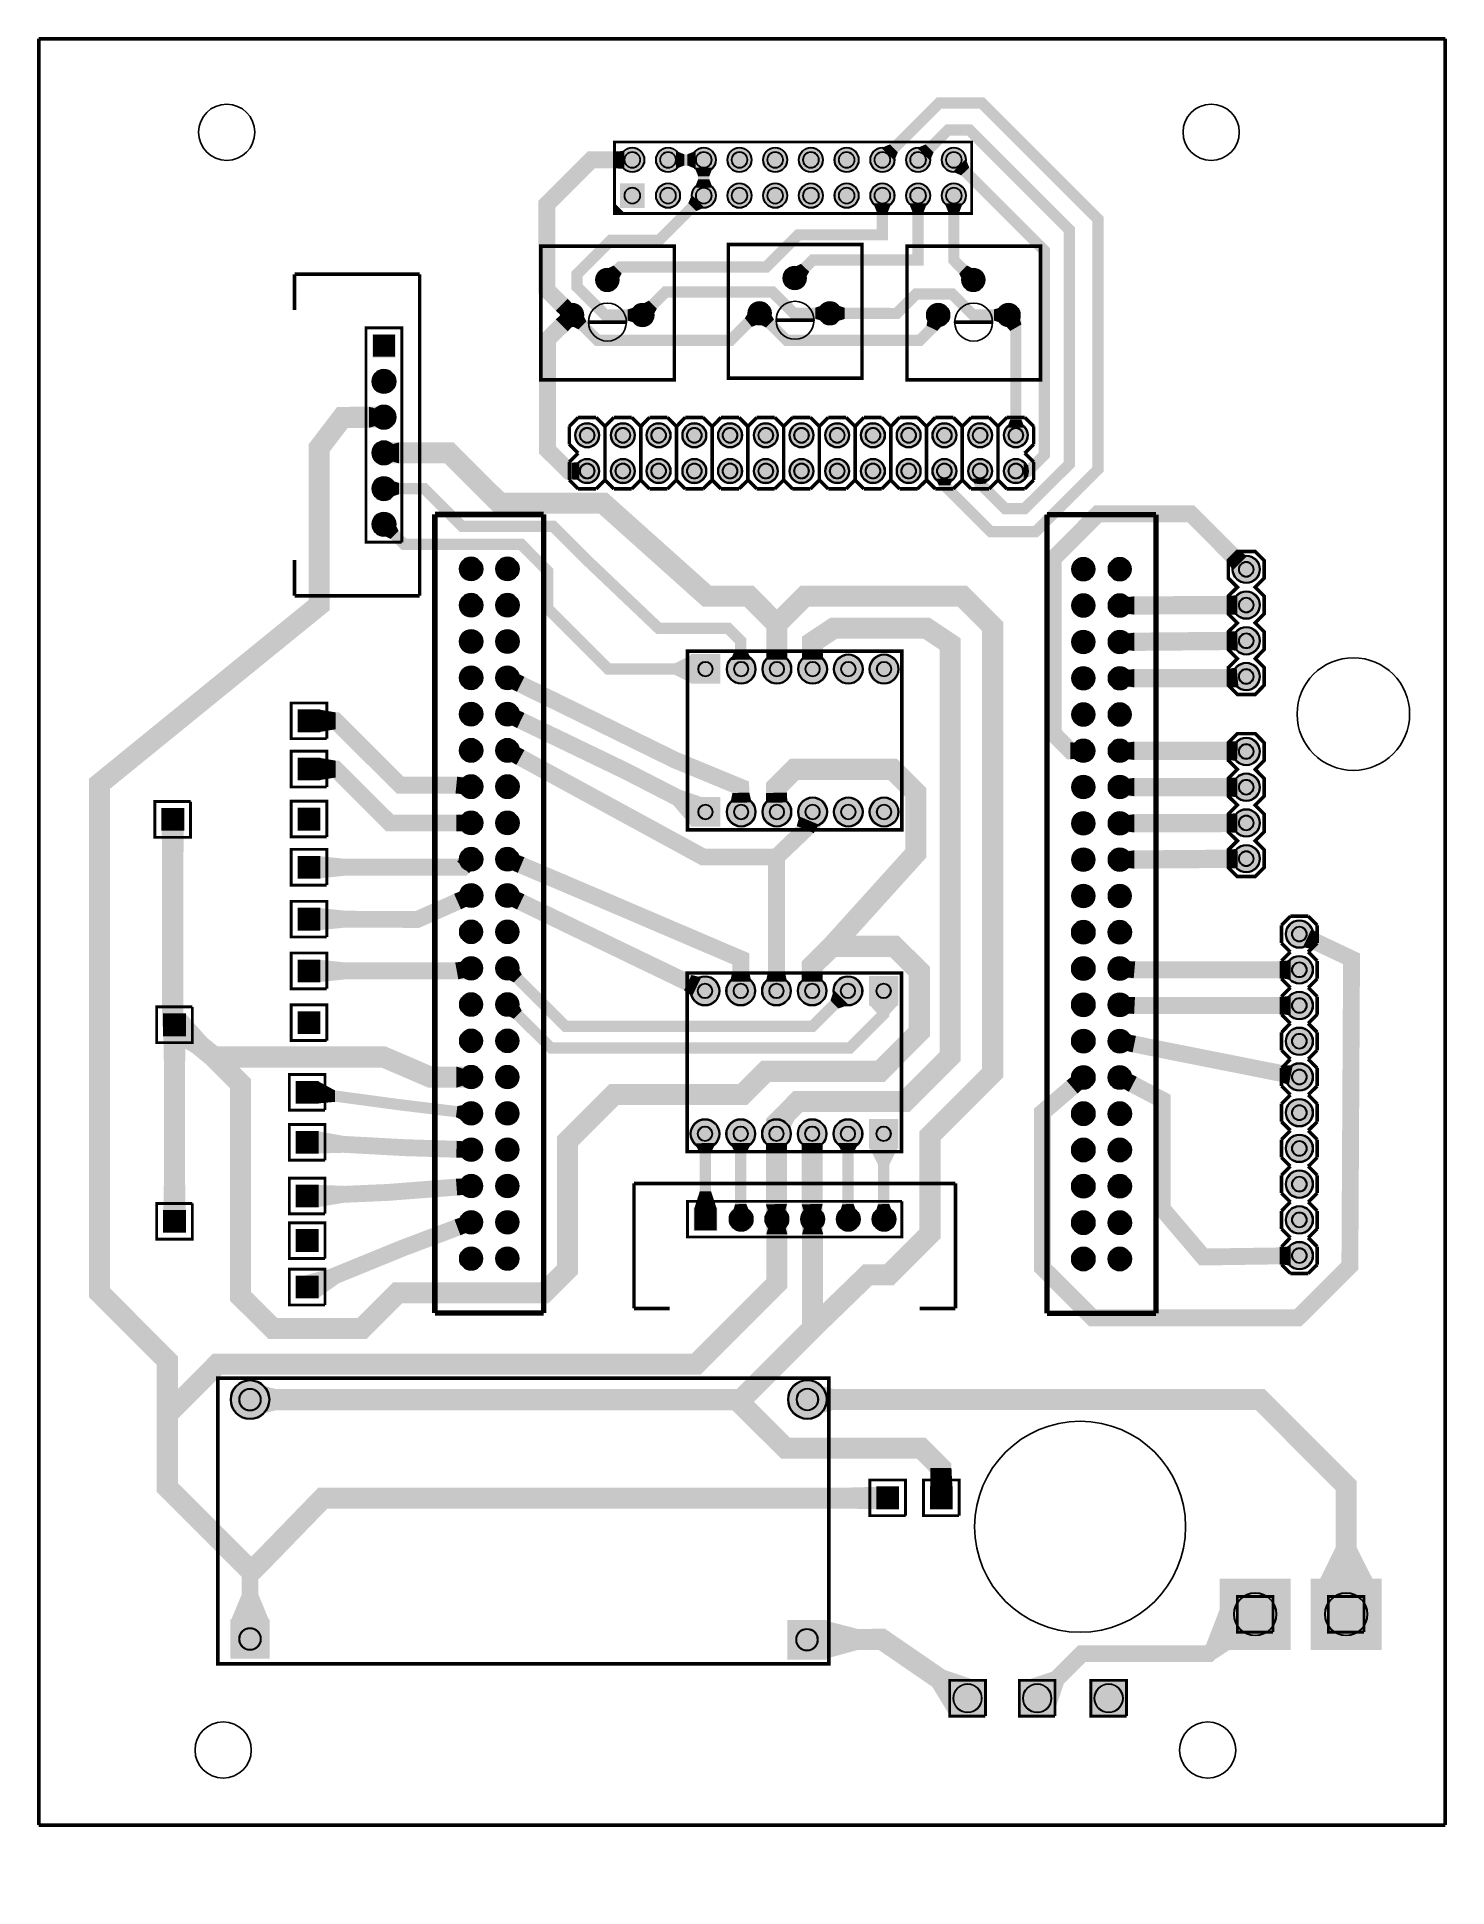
# Model space of a CAD drawing. Header units: millimetres. Extents: x 0 to 100, y -4 to 127.
import ezdxf

# ---------------------------------------------------------------- set-up
doc = ezdxf.new("R2010")
doc.units = ezdxf.units.MM
for name, color, linetype, true_color in [('BoardOutLine', 7, 'Continuous', 0xff00ff), ('BottomLayer', 7, 'Continuous', 0x009900), ('BottomSolderMaskLayer', 7, 'Continuous', 0xaa00ff), ('Multi-Layer', 7, 'Continuous', 0xc0c0c0), ('TopSilkLayer', 7, 'Continuous', 0xffffff), ('TopSolderMaskLayer', 7, 'Continuous', 0x800080)]:
    doc.layers.add(name, color=color, linetype=linetype, true_color=true_color)

msp = doc.modelspace()

# ---------------------------------------------------------------- hatches: boundary and pattern name
at = {"layer": 'BottomLayer'}
for points in [[(41.63, 117.75), (41.63, 119.03), (41.04, 118.99), (41.04, 117.79)], [(45.3, 117.75), (45.3, 119.03), (45.89, 118.79), (45.89, 117.99)], [(46.71, 117.75), (46.71, 119.03), (46.12, 118.79), (46.12, 117.99)], [(59.92, 119.24), (60.83, 118.34), (61.08, 118.92), (60.51, 119.49)], [(62.46, 119.24), (63.37, 118.34), (63.62, 118.92), (63.05, 119.49)], [(65, 117.54), (65.91, 118.44), (66.16, 117.85), (65.59, 117.29)], [(47.91, 117.83), (46.64, 117.83), (46.88, 117.23), (47.68, 117.23)], [(46.43, 115.9), (47.33, 115), (46.74, 114.75), (46.18, 115.31)], [(47.91, 116.41), (46.64, 116.41), (46.88, 117.01), (47.68, 117.01)], [(60.61, 115.29), (59.34, 115.29), (59.58, 114.69), (60.38, 114.69)], [(63.15, 115.29), (61.88, 115.29), (62.12, 114.69), (62.92, 114.69)], [(65.69, 115.29), (64.42, 115.29), (64.66, 114.69), (65.46, 114.69)], [(40.37, 110.62), (41.18, 109.81), (41.44, 110.31), (40.87, 110.88)], [(53.71, 110.75), (54.51, 109.94), (54.77, 110.44), (54.2, 111)], [(65.69, 109.81), (66.5, 110.62), (66, 110.88), (65.44, 110.31)], [(37.16, 107.31), (37.97, 108.12), (37.61, 108.52), (36.76, 107.67)], [(42.42, 107.93), (42.42, 106.79), (41.88, 106.96), (41.88, 107.76)], [(42.87, 108.12), (43.68, 107.31), (43.94, 107.81), (43.37, 108.38)], [(55.75, 108.06), (55.75, 106.92), (55.22, 107.09), (55.22, 107.89)], [(56.76, 108.06), (56.76, 106.91), (57.29, 107.08), (57.29, 107.88)], [(68.45, 107.93), (68.45, 106.79), (67.92, 106.96), (67.92, 107.76)], [(37.16, 107.41), (37.97, 106.6), (37.61, 106.2), (36.76, 107.05)], [(37.87, 106.6), (38.68, 107.41), (38.94, 106.91), (38.37, 106.34)], [(51.22, 106.73), (50.5, 107.61), (50.2, 107.14), (50.7, 106.52)], [(51.21, 106.73), (52.01, 107.53), (52.27, 107.04), (51.7, 106.47)], [(64.25, 106.66), (63.22, 107.15), (63.12, 106.61), (63.89, 106.24)], [(69.7, 107.21), (68.71, 106.64), (69.07, 106.23), (69.87, 106.69)], [(24.03, 99.51), (24.02, 100.69), (23.47, 100.84), (23.48, 99.34)], [(70.09, 99.35), (68.85, 99.35), (69.07, 99.93), (69.87, 99.93)], [(25.06, 96.97), (25.06, 98.15), (25.62, 98.31), (25.62, 96.81)], [(38.44, 95.65), (38.44, 96.89), (37.87, 96.87), (37.87, 95.67)], [(70.02, 95.65), (70.02, 96.89), (70.36, 96.67), (70.36, 95.87)], [(25.06, 94.43), (25.06, 95.61), (25.62, 95.42), (25.62, 94.62)], [(65.01, 95.72), (63.77, 95.72), (63.99, 95.25), (64.79, 95.25)], [(67.55, 95.72), (66.31, 95.72), (66.53, 95.38), (67.33, 95.38)], [(24.49, 91.7), (25.33, 92.53), (25.58, 92.01), (25.02, 91.44)], [(84.91, 89.22), (85.91, 90.22), (85.37, 90.61), (84.52, 89.76)], [(77.36, 86.14), (77.36, 87.28), (77.89, 87.36), (77.9, 86.06)], [(85.23, 86.03), (85.23, 87.44), (84.57, 87.39), (84.58, 86.09)], [(77.36, 83.56), (77.35, 84.7), (77.89, 84.78), (77.9, 83.48)], [(85.24, 83.49), (85.22, 84.9), (84.57, 84.84), (84.58, 83.54)], [(46.4, 81.19), (46.4, 83.19), (45.2, 82.59), (45.2, 81.79)], [(50.68, 82.87), (49.18, 82.84), (49.51, 83.55), (50.31, 83.57)], [(53.23, 82.86), (51.73, 82.86), (51.73, 83.56), (53.23, 83.56)], [(55.77, 82.86), (54.27, 82.86), (54.27, 83.56), (55.77, 83.56)], [(34.04, 81.87), (33.52, 80.82), (34, 80.57), (34.53, 81.64)], [(77.36, 80.97), (77.36, 82.12), (77.89, 82.19), (77.89, 80.89)], [(85.3, 80.9), (85.17, 82.31), (84.52, 82.19), (84.64, 80.89)], [(20, 79.3), (20, 77.72), (21.11, 77.91), (21.11, 79.11)], [(34.03, 79.29), (33.53, 78.24), (34.01, 77.99), (34.53, 79.07)], [(34.05, 76.67), (33.49, 75.65), (33.96, 75.38), (34.53, 76.43)], [(73.77, 75.81), (73.77, 76.95), (73.35, 76.98), (73.35, 75.78)], [(77.36, 75.81), (77.36, 76.95), (77.89, 77.03), (77.89, 75.73)], [(85.26, 77.06), (85.2, 75.65), (84.55, 75.73), (84.6, 77.03)], [(20, 75.87), (20, 74.3), (21.11, 74.48), (21.11, 75.68)], [(30.29, 74.46), (30.17, 73.3), (29.63, 73.34), (29.75, 74.54)], [(77.36, 74.37), (77.36, 73.23), (77.89, 73.15), (77.89, 74.45)], [(85.23, 74.49), (85.23, 73.08), (84.57, 73.14), (84.57, 74.44)], [(46.4, 71.03), (47.3, 73.03), (45.59, 73.63), (45.1, 72.54)], [(50.68, 72.71), (49.18, 72.68), (49.32, 73.38), (50.52, 73.41)], [(53.22, 72.71), (51.72, 72.68), (51.7, 73.38), (53.2, 73.41)], [(30.23, 70.67), (30.23, 71.83), (29.68, 71.85), (29.68, 70.65)], [(55.46, 71.13), (54.08, 71.71), (53.89, 71.03), (55.1, 70.53)], [(77.36, 70.65), (77.36, 71.79), (77.89, 71.87), (77.89, 70.57)], [(85.23, 70.54), (85.23, 71.95), (84.57, 71.89), (84.57, 70.59)], [(10.31, 70.71), (8.74, 70.71), (8.77, 68.46), (10.28, 68.46)], [(20, 68.88), (20, 67.31), (21.8, 67.5), (21.8, 68.7)], [(29.97, 68.71), (30.79, 67.89), (30.59, 67.67), (29.75, 68.52)], [(34.02, 69), (33.56, 67.93), (34.06, 67.7), (34.53, 68.81)], [(77.36, 68.07), (77.36, 69.22), (77.89, 69.3), (77.9, 68)], [(85.24, 68), (85.23, 69.41), (84.57, 69.35), (84.58, 68.05)], [(30.51, 65.35), (30.03, 66.41), (29.53, 66.21), (30.02, 65.11)], [(34.03, 66.39), (33.53, 65.34), (34.01, 65.09), (34.53, 66.17)], [(20, 65.2), (20, 63.63), (21.8, 63.81), (21.8, 65.01)], [(90.49, 63.72), (89.89, 62.44), (90.53, 62.26), (91.04, 63.34)], [(20, 61.52), (20, 59.94), (21.8, 60.13), (21.8, 61.33)], [(30.35, 60.27), (30.14, 61.39), (29.61, 61.33), (29.83, 60.13)], [(33.27, 60.16), (34.08, 60.97), (34.34, 60.47), (33.77, 59.91)], [(50.66, 59.97), (49.16, 59.97), (49.31, 60.67), (50.51, 60.67)], [(53.2, 59.97), (51.7, 59.97), (51.85, 60.67), (53.05, 60.67)], [(55.74, 59.97), (54.24, 59.97), (54.24, 60.67), (55.74, 60.67)], [(77.42, 61.43), (77.32, 60.28), (77.85, 60.21), (77.96, 61.41)], [(89.01, 60.1), (89.01, 61.51), (88.35, 61.41), (88.35, 60.21)], [(47.1, 60.27), (46.45, 58.92), (45.88, 59.36), (46.41, 60.44)], [(56.53, 59.37), (57.59, 58.31), (56.85, 58.06), (56.29, 58.63)], [(33.27, 57.58), (34.08, 58.39), (34.34, 57.89), (33.77, 57.33)], [(61.07, 58.31), (59.07, 58.31), (59.67, 57.65), (60.47, 57.65)], [(77.4, 58.87), (77.34, 57.71), (77.88, 57.67), (77.94, 58.87)], [(89.01, 57.56), (89.01, 58.97), (88.35, 58.87), (88.35, 57.67)], [(10.44, 57.68), (8.86, 56.11), (10.87, 54.93), (11.94, 56)], [(10.44, 56.11), (8.86, 56.11), (8.9, 53.86), (10.4, 53.86)], [(77.47, 56.2), (77.24, 55.07), (77.77, 54.94), (78.01, 56.11)], [(30.24, 52.61), (30.24, 53.75), (29.7, 53.93), (29.7, 52.43)], [(89.16, 54), (88.88, 52.62), (88.26, 52.85), (88.49, 54.02)], [(19.87, 52.88), (19.87, 51.31), (21.07, 51.42), (21.07, 52.23)], [(74.26, 52.38), (73.51, 53.27), (73.08, 52.93), (73.86, 52.02)], [(77.58, 53.43), (77.04, 52.4), (77.51, 52.13), (78.07, 53.2)], [(30.31, 51.23), (30.17, 50.09), (29.66, 50.33), (29.76, 51.12)], [(53.39, 49.48), (52, 50.04), (52.2, 50.72), (53.72, 50.11)], [(19.87, 49.33), (19.87, 47.75), (21.67, 47.8), (21.67, 49)], [(30.25, 48.61), (30.22, 47.46), (29.68, 47.45), (29.72, 48.65)], [(46.64, 48.47), (48.14, 48.51), (47.8, 47.8), (47, 47.78)], [(50.66, 48.49), (49.16, 48.49), (49.51, 47.79), (50.31, 47.79)], [(53.2, 48.49), (51.7, 48.49), (51.7, 47.79), (53.2, 47.79)], [(55.74, 48.49), (54.24, 48.49), (54.24, 47.79), (55.74, 47.79)], [(58.28, 48.49), (56.78, 48.49), (57.13, 47.79), (57.93, 47.79)], [(61.07, 48.15), (59.07, 48.15), (59.67, 46.95), (60.47, 46.95)], [(8.86, 43.71), (10.44, 43.71), (10.4, 45.96), (8.9, 45.96)], [(19.87, 45.52), (19.87, 43.94), (21.67, 44.24), (21.67, 45.45)], [(30.28, 44.83), (30.19, 45.97), (29.66, 45.96), (29.75, 44.76)], [(46.62, 43.87), (48.19, 43.87), (47.8, 45.07), (47, 45.07)], [(50.52, 43.62), (49.34, 43.58), (49.51, 44.14), (50.31, 44.16)], [(53.06, 43.62), (51.88, 43.58), (51.7, 44.13), (53.2, 44.17)], [(55.6, 43.62), (54.42, 43.58), (54.24, 44.13), (55.74, 44.17)], [(58.14, 43.62), (56.96, 43.58), (57.13, 44.14), (57.93, 44.16)], [(60.68, 43.62), (59.5, 43.58), (59.67, 44.14), (60.47, 44.16)], [(30.47, 42.15), (30.07, 43.22), (29.56, 43.05), (29.98, 41.93)], [(53.07, 42.56), (51.89, 42.56), (51.73, 42.01), (53.23, 42.01)], [(55.61, 42.56), (54.43, 42.56), (54.27, 42.01), (55.77, 42.01)], [(89.02, 39.77), (89, 41.18), (88.34, 41.07), (88.36, 39.87)], [(18.76, 39.04), (19.87, 37.47), (21.33, 38.52), (20.62, 39.53)], [(15.91, 29.24), (15.91, 31.26), (16.86, 31), (16.86, 29.5)], [(55.54, 29.24), (55.54, 31.27), (56.49, 31.01), (56.49, 29.51)], [(63.38, 24.05), (64.96, 24.05), (64.89, 25.4), (63.38, 25.4)], [(59.57, 22.48), (59.57, 24.05), (57.32, 23.99), (57.32, 22.49)], [(91.09, 17.49), (94.84, 17.49), (93.71, 19.74), (92.21, 19.74)], [(13.67, 14.58), (16.37, 14.58), (15.62, 16.38), (14.42, 16.38)], [(55.97, 14.53), (55.97, 11.83), (58.22, 12.45), (58.22, 13.95)], [(84.72, 12.49), (83.99, 15.4), (83.01, 12.87), (83.61, 11.77)], [(64.79, 7.77), (66.67, 10.27), (64.43, 11.03), (63.53, 9.83)], [(70.12, 10.27), (72.24, 8.15), (72.88, 10.05), (72.03, 10.9)]]:
    msp.add_hatch(color=256, dxfattribs=at).paths.add_polyline_path(points)
at = {"layer": 'BottomSolderMaskLayer'}
for points in [[(41.32, 118.39, 1), (43.07, 118.39, 1)], [(43.86, 118.39, 1), (45.61, 118.39, 1)], [(46.4, 118.39, 1), (48.15, 118.39, 1)], [(48.94, 118.39, 1), (50.69, 118.39, 1)], [(51.48, 118.39, 1), (53.23, 118.39, 1)], [(54.02, 118.39, 1), (55.77, 118.39, 1)], [(56.56, 118.39, 1), (58.31, 118.39, 1)], [(59.1, 118.39, 1), (60.85, 118.39, 1)], [(61.64, 118.39, 1), (63.39, 118.39, 1)], [(64.18, 118.39, 1), (65.93, 118.39, 1)], [(41.32, 116.72), (43.07, 116.72), (43.07, 114.97), (41.32, 114.97)], [(43.86, 115.85, 1), (45.61, 115.85, 1)], [(46.4, 115.85, 1), (48.15, 115.85, 1)], [(48.94, 115.85, 1), (50.69, 115.85, 1)], [(51.48, 115.85, 1), (53.23, 115.85, 1)], [(54.02, 115.85, 1), (55.77, 115.85, 1)], [(56.56, 115.85, 1), (58.31, 115.85, 1)], [(59.1, 115.85, 1), (60.85, 115.85, 1)], [(61.64, 115.85, 1), (63.39, 115.85, 1)], [(64.18, 115.85, 1), (65.93, 115.85, 1)], [(39.61, 109.86, 1), (41.23, 109.86, 1)], [(52.94, 109.99, 1), (54.57, 109.99, 1)], [(65.64, 109.86, 1), (67.27, 109.86, 1)], [(37.11, 107.36, 1), (38.73, 107.36, 1)], [(42.11, 107.36, 1), (43.73, 107.36, 1)], [(50.44, 107.49, 1), (52.07, 107.49, 1)], [(55.44, 107.49, 1), (57.07, 107.49, 1)], [(63.14, 107.36, 1), (64.77, 107.36, 1)], [(68.14, 107.36, 1), (69.77, 107.36, 1)], [(25.38, 106.02), (25.38, 104.34), (23.71, 104.34), (23.71, 106.02)], [(23.71, 102.64, 1), (25.38, 102.64, 1)], [(23.71, 100.1, 1), (25.38, 100.1, 1)], [(38.11, 98.81, 1), (39.87, 98.81, 1)], [(40.65, 98.81, 1), (42.41, 98.81, 1)], [(43.19, 98.81, 1), (44.95, 98.81, 1)], [(45.73, 98.81, 1), (47.49, 98.81, 1)], [(48.27, 98.81, 1), (50.03, 98.81, 1)], [(50.81, 98.81, 1), (52.57, 98.81, 1)], [(53.35, 98.81, 1), (55.11, 98.81, 1)], [(55.89, 98.81, 1), (57.65, 98.81, 1)], [(58.43, 98.81, 1), (60.19, 98.81, 1)], [(60.97, 98.81, 1), (62.73, 98.81, 1)], [(63.51, 98.81, 1), (65.27, 98.81, 1)], [(66.05, 98.81, 1), (67.81, 98.81, 1)], [(68.59, 98.81, 1), (70.35, 98.81, 1)], [(23.71, 97.56, 1), (25.38, 97.56, 1)], [(38.11, 96.27, 1), (39.87, 96.27, 1)], [(40.65, 96.27, 1), (42.41, 96.27, 1)], [(43.19, 96.27, 1), (44.95, 96.27, 1)], [(45.73, 96.27, 1), (47.49, 96.27, 1)], [(48.27, 96.27, 1), (50.03, 96.27, 1)], [(50.81, 96.27, 1), (52.57, 96.27, 1)], [(53.35, 96.27, 1), (55.11, 96.27, 1)], [(55.89, 96.27, 1), (57.65, 96.27, 1)], [(58.43, 96.27, 1), (60.19, 96.27, 1)], [(60.97, 96.27, 1), (62.73, 96.27, 1)], [(63.51, 96.27, 1), (65.27, 96.27, 1)], [(66.05, 96.27, 1), (67.81, 96.27, 1)], [(68.59, 96.27, 1), (70.35, 96.27, 1)], [(23.71, 95.02, 1), (25.38, 95.02, 1)], [(23.71, 92.48, 1), (25.38, 92.48, 1)], [(29.91, 89.31, 1), (31.56, 89.31, 1)], [(32.49, 89.31, 1), (34.15, 89.31, 1)], [(73.46, 89.29, 1), (75.09, 89.29, 1)], [(76.04, 89.29, 1), (77.67, 89.29, 1)], [(84.86, 89.28, 1), (86.84, 89.28, 1)], [(29.91, 86.73, 1), (31.56, 86.73, 1)], [(32.49, 86.73, 1), (34.15, 86.73, 1)], [(73.46, 86.71, 1), (75.09, 86.71, 1)], [(76.04, 86.71, 1), (77.67, 86.71, 1)], [(84.86, 86.74, 1), (86.84, 86.74, 1)], [(29.91, 84.15, 1), (31.56, 84.15, 1)], [(32.49, 84.15, 1), (34.15, 84.15, 1)], [(73.46, 84.12, 1), (75.09, 84.12, 1)], [(76.04, 84.12, 1), (77.67, 84.12, 1)], [(84.86, 84.2, 1), (86.84, 84.2, 1)], [(48.45, 83.25), (48.45, 81.14), (46.35, 81.14), (46.35, 83.25)], [(48.89, 82.19, 1), (50.99, 82.19, 1)], [(51.43, 82.19, 1), (53.53, 82.19, 1)], [(53.97, 82.19, 1), (56.07, 82.19, 1)], [(56.51, 82.19, 1), (58.61, 82.19, 1)], [(59.05, 82.19, 1), (61.15, 82.19, 1)], [(29.91, 81.57, 1), (31.56, 81.57, 1)], [(32.49, 81.57, 1), (34.15, 81.57, 1)], [(73.46, 81.54, 1), (75.09, 81.54, 1)], [(76.04, 81.54, 1), (77.67, 81.54, 1)], [(84.86, 81.66, 1), (86.84, 81.66, 1)], [(20.02, 79.32), (20.02, 77.7), (18.4, 77.7), (18.4, 79.32)], [(29.91, 78.99, 1), (31.56, 78.99, 1)], [(32.49, 78.99, 1), (34.15, 78.99, 1)], [(73.46, 78.96, 1), (75.09, 78.96, 1)], [(76.04, 78.96, 1), (77.67, 78.96, 1)], [(29.91, 76.41, 1), (31.56, 76.41, 1)], [(32.49, 76.41, 1), (34.15, 76.41, 1)], [(73.46, 76.38, 1), (75.09, 76.38, 1)], [(76.04, 76.38, 1), (77.67, 76.38, 1)], [(84.86, 76.33, 1), (86.84, 76.33, 1)], [(20.02, 75.9), (20.02, 74.27), (18.4, 74.27), (18.4, 75.9)], [(29.91, 73.83, 1), (31.56, 73.83, 1)], [(32.49, 73.83, 1), (34.15, 73.83, 1)], [(73.46, 73.8, 1), (75.09, 73.8, 1)], [(76.04, 73.8, 1), (77.67, 73.8, 1)], [(84.86, 73.79, 1), (86.84, 73.79, 1)], [(48.45, 73.09), (48.45, 70.98), (46.35, 70.98), (46.35, 73.09)], [(48.89, 72.03, 1), (50.99, 72.03, 1)], [(51.43, 72.03, 1), (53.53, 72.03, 1)], [(53.97, 72.03, 1), (56.07, 72.03, 1)], [(56.51, 72.03, 1), (58.61, 72.03, 1)], [(59.05, 72.03, 1), (61.15, 72.03, 1)], [(8.71, 72.31), (10.34, 72.31), (10.34, 70.69), (8.71, 70.69)], [(20.02, 72.34), (20.02, 70.71), (18.4, 70.71), (18.4, 72.34)], [(29.91, 71.25, 1), (31.56, 71.25, 1)], [(32.49, 71.25, 1), (34.15, 71.25, 1)], [(73.46, 71.22, 1), (75.09, 71.22, 1)], [(76.04, 71.22, 1), (77.67, 71.22, 1)], [(84.86, 71.25, 1), (86.84, 71.25, 1)], [(20.02, 68.91), (20.02, 67.28), (18.4, 67.28), (18.4, 68.91)], [(29.91, 68.67, 1), (31.56, 68.67, 1)], [(32.49, 68.67, 1), (34.15, 68.67, 1)], [(73.46, 68.64, 1), (75.09, 68.64, 1)], [(76.04, 68.64, 1), (77.67, 68.64, 1)], [(84.86, 68.71, 1), (86.84, 68.71, 1)], [(29.91, 66.09, 1), (31.56, 66.09, 1)], [(32.49, 66.09, 1), (34.15, 66.09, 1)], [(73.46, 66.06, 1), (75.09, 66.06, 1)], [(76.04, 66.06, 1), (77.67, 66.06, 1)], [(20.02, 65.23), (20.02, 63.6), (18.4, 63.6), (18.4, 65.23)], [(29.93, 63.51, 1), (31.55, 63.51, 1)], [(32.51, 63.51, 1), (34.13, 63.51, 1)], [(73.45, 63.48, 1), (75.1, 63.48, 1)], [(76.03, 63.48, 1), (77.68, 63.48, 1)], [(88.64, 63.35, 1), (90.62, 63.35, 1)], [(20.02, 61.54), (20.02, 59.92), (18.4, 59.92), (18.4, 61.54)], [(29.93, 60.92, 1), (31.55, 60.92, 1)], [(32.51, 60.92, 1), (34.13, 60.92, 1)], [(73.45, 60.9, 1), (75.1, 60.9, 1)], [(76.03, 60.9, 1), (77.68, 60.9, 1)], [(88.64, 60.81, 1), (90.62, 60.81, 1)], [(46.32, 59.31, 1), (48.42, 59.31, 1)], [(48.86, 59.31, 1), (50.96, 59.31, 1)], [(51.4, 59.31, 1), (53.5, 59.31, 1)], [(53.94, 59.31, 1), (56.04, 59.31, 1)], [(56.48, 59.31, 1), (58.58, 59.31, 1)], [(59.02, 58.26), (59.02, 60.36), (61.12, 60.36), (61.12, 58.26)], [(88.64, 58.27, 1), (90.62, 58.27, 1)], [(29.93, 58.34, 1), (31.55, 58.34, 1)], [(32.51, 58.34, 1), (34.13, 58.34, 1)], [(73.45, 58.32, 1), (75.1, 58.32, 1)], [(76.03, 58.32, 1), (77.68, 58.32, 1)], [(8.84, 57.71), (10.46, 57.71), (10.46, 56.08), (8.84, 56.08)], [(20.02, 57.86), (20.02, 56.24), (18.4, 56.24), (18.4, 57.86)], [(29.93, 55.76, 1), (31.55, 55.76, 1)], [(32.51, 55.76, 1), (34.13, 55.76, 1)], [(73.45, 55.74, 1), (75.1, 55.74, 1)], [(76.03, 55.74, 1), (77.68, 55.74, 1)], [(88.64, 55.73, 1), (90.62, 55.73, 1)], [(29.93, 53.18, 1), (31.55, 53.18, 1)], [(32.51, 53.18, 1), (34.13, 53.18, 1)], [(73.45, 53.16, 1), (75.1, 53.16, 1)], [(76.03, 53.16, 1), (77.68, 53.16, 1)], [(88.64, 53.19, 1), (90.62, 53.19, 1)], [(19.9, 52.91), (19.9, 51.28), (18.27, 51.28), (18.27, 52.91)], [(29.93, 50.6, 1), (31.55, 50.6, 1)], [(32.51, 50.6, 1), (34.13, 50.6, 1)], [(73.45, 50.58, 1), (75.1, 50.58, 1)], [(76.03, 50.58, 1), (77.68, 50.58, 1)], [(88.64, 50.65, 1), (90.62, 50.65, 1)], [(46.32, 49.15, 1), (48.42, 49.15, 1)], [(48.86, 49.15, 1), (50.96, 49.15, 1)], [(51.4, 49.15, 1), (53.5, 49.15, 1)], [(53.94, 49.15, 1), (56.04, 49.15, 1)], [(56.48, 49.15, 1), (58.58, 49.15, 1)], [(59.02, 48.1), (59.02, 50.2), (61.12, 50.2), (61.12, 48.1)], [(19.9, 49.35), (19.9, 47.73), (18.27, 47.73), (18.27, 49.35)], [(29.93, 48.02, 1), (31.55, 48.02, 1)], [(32.51, 48.02, 1), (34.13, 48.02, 1)], [(73.45, 48, 1), (75.1, 48, 1)], [(76.03, 48, 1), (77.68, 48, 1)], [(88.64, 48.11, 1), (90.62, 48.11, 1)], [(29.93, 45.44, 1), (31.55, 45.44, 1)], [(32.51, 45.44, 1), (34.13, 45.44, 1)], [(73.45, 45.42, 1), (75.1, 45.42, 1)], [(76.03, 45.42, 1), (77.68, 45.42, 1)], [(88.64, 45.57, 1), (90.62, 45.57, 1)], [(19.9, 45.54), (19.9, 43.92), (18.27, 43.92), (18.27, 45.54)], [(8.84, 43.74), (10.46, 43.74), (10.46, 42.11), (8.84, 42.11)], [(29.93, 42.86, 1), (31.55, 42.86, 1)], [(32.51, 42.86, 1), (34.13, 42.86, 1)], [(46.57, 43.92), (48.24, 43.92), (48.24, 42.24), (46.57, 42.24)], [(49.11, 43.08, 1), (50.78, 43.08, 1)], [(51.65, 43.08, 1), (53.32, 43.08, 1)], [(54.19, 43.08, 1), (55.86, 43.08, 1)], [(56.73, 43.08, 1), (58.4, 43.08, 1)], [(59.27, 43.08, 1), (60.94, 43.08, 1)], [(73.45, 42.83, 1), (75.1, 42.83, 1)], [(76.03, 42.83, 1), (77.68, 42.83, 1)], [(88.64, 43.03, 1), (90.62, 43.03, 1)], [(19.9, 42.37), (19.9, 40.74), (18.27, 40.74), (18.27, 42.37)], [(29.93, 40.28, 1), (31.55, 40.28, 1)], [(32.51, 40.28, 1), (34.13, 40.28, 1)], [(73.45, 40.25, 1), (75.1, 40.25, 1)], [(76.03, 40.25, 1), (77.68, 40.25, 1)], [(88.64, 40.49, 1), (90.62, 40.49, 1)], [(19.9, 39.07), (19.9, 37.44), (18.27, 37.44), (18.27, 39.07)], [(13.62, 30.25, 1), (16.42, 30.25, 1)], [(53.25, 30.26, 1), (56.05, 30.26, 1)], [(61.17, 24.08), (61.17, 22.45), (59.55, 22.45), (59.55, 24.08)], [(64.98, 24.08), (64.98, 22.45), (63.36, 22.45), (63.36, 24.08)], [(89.01, 17.51), (89.01, 12.46), (83.96, 12.46), (83.96, 17.51)], [(95.49, 17.51), (95.49, 12.46), (90.44, 12.46), (90.44, 17.51)], [(16.42, 11.83), (13.62, 11.83), (13.62, 14.64), (16.42, 14.64)], [(56.02, 11.77), (53.22, 11.77), (53.22, 14.58), (56.02, 14.58)], [(67.32, 10.29), (67.32, 7.74), (64.76, 7.74), (64.76, 10.29)], [(72.27, 10.29), (72.27, 7.74), (69.72, 7.74), (69.72, 10.29)], [(77.35, 10.29), (77.35, 7.74), (74.8, 7.74), (74.8, 10.29)]]:
    msp.add_hatch(color=256, dxfattribs=at).paths.add_polyline_path(points)
at = {"layer": 'Multi-Layer'}
for points in [[(41.35, 118.39, 1), (43.05, 118.39, 1)], [(43.89, 118.39, 1), (45.59, 118.39, 1)], [(46.43, 118.39, 1), (48.13, 118.39, 1)], [(48.97, 118.39, 1), (50.67, 118.39, 1)], [(51.51, 118.39, 1), (53.21, 118.39, 1)], [(54.05, 118.39, 1), (55.75, 118.39, 1)], [(56.59, 118.39, 1), (58.29, 118.39, 1)], [(59.13, 118.39, 1), (60.83, 118.39, 1)], [(61.67, 118.39, 1), (63.37, 118.39, 1)], [(64.21, 118.39, 1), (65.91, 118.39, 1)], [(41.35, 116.7), (43.05, 116.7), (43.05, 115), (41.35, 115)], [(43.89, 115.85, 1), (45.59, 115.85, 1)], [(46.43, 115.85, 1), (48.13, 115.85, 1)], [(48.97, 115.85, 1), (50.67, 115.85, 1)], [(51.51, 115.85, 1), (53.21, 115.85, 1)], [(54.05, 115.85, 1), (55.75, 115.85, 1)], [(56.59, 115.85, 1), (58.29, 115.85, 1)], [(59.13, 115.85, 1), (60.83, 115.85, 1)], [(61.67, 115.85, 1), (63.37, 115.85, 1)], [(64.21, 115.85, 1), (65.91, 115.85, 1)], [(39.66, 109.86, 1), (41.18, 109.86, 1)], [(52.99, 109.99, 1), (54.52, 109.99, 1)], [(65.69, 109.86, 1), (67.22, 109.86, 1)], [(37.16, 107.36, 1), (38.68, 107.36, 1)], [(42.16, 107.36, 1), (43.68, 107.36, 1)], [(50.49, 107.49, 1), (52.02, 107.49, 1)], [(55.49, 107.49, 1), (57.02, 107.49, 1)], [(63.19, 107.36, 1), (64.72, 107.36, 1)], [(68.19, 107.36, 1), (69.72, 107.36, 1)], [(25.33, 105.97), (25.33, 104.39), (23.76, 104.39), (23.76, 105.97)], [(23.76, 102.64, 1), (25.33, 102.64, 1)], [(23.76, 100.1, 1), (25.33, 100.1, 1)], [(38.16, 98.81, 1), (39.81, 98.81, 1)], [(40.7, 98.81, 1), (42.35, 98.81, 1)], [(43.24, 98.81, 1), (44.89, 98.81, 1)], [(45.78, 98.81, 1), (47.43, 98.81, 1)], [(48.32, 98.81, 1), (49.97, 98.81, 1)], [(50.86, 98.81, 1), (52.51, 98.81, 1)], [(53.4, 98.81, 1), (55.05, 98.81, 1)], [(55.94, 98.81, 1), (57.59, 98.81, 1)], [(58.48, 98.81, 1), (60.13, 98.81, 1)], [(61.02, 98.81, 1), (62.67, 98.81, 1)], [(63.56, 98.81, 1), (65.21, 98.81, 1)], [(66.1, 98.81, 1), (67.75, 98.81, 1)], [(68.64, 98.81, 1), (70.29, 98.81, 1)], [(23.76, 97.56, 1), (25.33, 97.56, 1)], [(38.16, 96.27, 1), (39.81, 96.27, 1)], [(40.7, 96.27, 1), (42.35, 96.27, 1)], [(43.24, 96.27, 1), (44.89, 96.27, 1)], [(45.78, 96.27, 1), (47.43, 96.27, 1)], [(48.32, 96.27, 1), (49.97, 96.27, 1)], [(50.86, 96.27, 1), (52.51, 96.27, 1)], [(53.4, 96.27, 1), (55.05, 96.27, 1)], [(55.94, 96.27, 1), (57.59, 96.27, 1)], [(58.48, 96.27, 1), (60.13, 96.27, 1)], [(61.02, 96.27, 1), (62.67, 96.27, 1)], [(63.56, 96.27, 1), (65.21, 96.27, 1)], [(66.1, 96.27, 1), (67.75, 96.27, 1)], [(68.64, 96.27, 1), (70.29, 96.27, 1)], [(23.76, 95.02, 1), (25.33, 95.02, 1)], [(23.76, 92.48, 1), (25.33, 92.48, 1)], [(29.96, 89.31, 1), (31.51, 89.31, 1)], [(32.55, 89.31, 1), (34.09, 89.31, 1)], [(73.51, 89.29, 1), (75.04, 89.29, 1)], [(76.09, 89.29, 1), (77.62, 89.29, 1)], [(84.91, 89.28, 1), (86.79, 89.28, 1)], [(29.96, 86.73, 1), (31.51, 86.73, 1)], [(32.55, 86.73, 1), (34.09, 86.73, 1)], [(73.51, 86.71, 1), (75.04, 86.71, 1)], [(76.09, 86.71, 1), (77.62, 86.71, 1)], [(84.91, 86.74, 1), (86.79, 86.74, 1)], [(29.96, 84.15, 1), (31.51, 84.15, 1)], [(32.55, 84.15, 1), (34.09, 84.15, 1)], [(73.51, 84.12, 1), (75.04, 84.12, 1)], [(76.09, 84.12, 1), (77.62, 84.12, 1)], [(84.91, 84.2, 1), (86.79, 84.2, 1)], [(48.4, 83.19), (48.4, 81.19), (46.4, 81.19), (46.4, 83.19)], [(48.94, 82.19, 1), (50.94, 82.19, 1)], [(51.48, 82.19, 1), (53.48, 82.19, 1)], [(54.02, 82.19, 1), (56.02, 82.19, 1)], [(56.56, 82.19, 1), (58.56, 82.19, 1)], [(59.1, 82.19, 1), (61.1, 82.19, 1)], [(29.96, 81.57, 1), (31.51, 81.57, 1)], [(32.55, 81.57, 1), (34.09, 81.57, 1)], [(73.51, 81.54, 1), (75.04, 81.54, 1)], [(76.09, 81.54, 1), (77.62, 81.54, 1)], [(84.91, 81.66, 1), (86.79, 81.66, 1)], [(20, 79.3), (20, 77.72), (18.42, 77.72), (18.42, 79.3)], [(29.96, 78.99, 1), (31.51, 78.99, 1)], [(32.55, 78.99, 1), (34.09, 78.99, 1)], [(73.51, 78.96, 1), (75.04, 78.96, 1)], [(76.09, 78.96, 1), (77.62, 78.96, 1)], [(29.96, 76.41, 1), (31.51, 76.41, 1)], [(32.55, 76.41, 1), (34.09, 76.41, 1)], [(73.51, 76.38, 1), (75.04, 76.38, 1)], [(76.09, 76.38, 1), (77.62, 76.38, 1)], [(84.91, 76.33, 1), (86.79, 76.33, 1)], [(20, 75.87), (20, 74.3), (18.42, 74.3), (18.42, 75.87)], [(29.96, 73.83, 1), (31.51, 73.83, 1)], [(32.55, 73.83, 1), (34.09, 73.83, 1)], [(73.51, 73.8, 1), (75.04, 73.8, 1)], [(76.09, 73.8, 1), (77.62, 73.8, 1)], [(84.91, 73.79, 1), (86.79, 73.79, 1)], [(48.4, 73.03), (48.4, 71.03), (46.4, 71.03), (46.4, 73.03)], [(48.94, 72.03, 1), (50.94, 72.03, 1)], [(51.48, 72.03, 1), (53.48, 72.03, 1)], [(54.02, 72.03, 1), (56.02, 72.03, 1)], [(56.56, 72.03, 1), (58.56, 72.03, 1)], [(59.1, 72.03, 1), (61.1, 72.03, 1)], [(8.74, 72.29), (10.31, 72.29), (10.31, 70.71), (8.74, 70.71)], [(20, 72.31), (20, 70.74), (18.42, 70.74), (18.42, 72.31)], [(29.96, 71.25, 1), (31.51, 71.25, 1)], [(32.55, 71.25, 1), (34.09, 71.25, 1)], [(73.51, 71.22, 1), (75.04, 71.22, 1)], [(76.09, 71.22, 1), (77.62, 71.22, 1)], [(84.91, 71.25, 1), (86.79, 71.25, 1)], [(20, 68.88), (20, 67.31), (18.42, 67.31), (18.42, 68.88)], [(29.96, 68.67, 1), (31.51, 68.67, 1)], [(32.55, 68.67, 1), (34.09, 68.67, 1)], [(73.51, 68.64, 1), (75.04, 68.64, 1)], [(76.09, 68.64, 1), (77.62, 68.64, 1)], [(84.91, 68.71, 1), (86.79, 68.71, 1)], [(29.96, 66.09, 1), (31.51, 66.09, 1)], [(32.55, 66.09, 1), (34.09, 66.09, 1)], [(73.51, 66.06, 1), (75.04, 66.06, 1)], [(76.09, 66.06, 1), (77.62, 66.06, 1)], [(20, 65.2), (20, 63.63), (18.42, 63.63), (18.42, 65.2)], [(29.98, 63.51, 1), (31.5, 63.51, 1)], [(32.56, 63.51, 1), (34.08, 63.51, 1)], [(73.5, 63.48, 1), (75.05, 63.48, 1)], [(76.08, 63.48, 1), (77.63, 63.48, 1)], [(88.69, 63.35, 1), (90.57, 63.35, 1)], [(20, 61.52), (20, 59.94), (18.42, 59.94), (18.42, 61.52)], [(29.98, 60.92, 1), (31.5, 60.92, 1)], [(32.56, 60.92, 1), (34.08, 60.92, 1)], [(73.5, 60.9, 1), (75.05, 60.9, 1)], [(76.08, 60.9, 1), (77.63, 60.9, 1)], [(88.69, 60.81, 1), (90.57, 60.81, 1)], [(46.37, 59.31, 1), (48.37, 59.31, 1)], [(48.91, 59.31, 1), (50.91, 59.31, 1)], [(51.45, 59.31, 1), (53.45, 59.31, 1)], [(53.99, 59.31, 1), (55.99, 59.31, 1)], [(56.53, 59.31, 1), (58.53, 59.31, 1)], [(59.07, 58.31), (59.07, 60.31), (61.07, 60.31), (61.07, 58.31)], [(88.69, 58.27, 1), (90.57, 58.27, 1)], [(29.98, 58.34, 1), (31.5, 58.34, 1)], [(32.56, 58.34, 1), (34.08, 58.34, 1)], [(73.5, 58.32, 1), (75.05, 58.32, 1)], [(76.08, 58.32, 1), (77.63, 58.32, 1)], [(8.86, 57.68), (10.44, 57.68), (10.44, 56.11), (8.86, 56.11)], [(20, 57.84), (20, 56.26), (18.42, 56.26), (18.42, 57.84)], [(88.69, 55.73, 1), (90.57, 55.73, 1)], [(29.98, 55.76, 1), (31.5, 55.76, 1)], [(32.56, 55.76, 1), (34.08, 55.76, 1)], [(73.5, 55.74, 1), (75.05, 55.74, 1)], [(76.08, 55.74, 1), (77.63, 55.74, 1)], [(29.98, 53.18, 1), (31.5, 53.18, 1)], [(32.56, 53.18, 1), (34.08, 53.18, 1)], [(73.5, 53.16, 1), (75.05, 53.16, 1)], [(76.08, 53.16, 1), (77.63, 53.16, 1)], [(88.69, 53.19, 1), (90.57, 53.19, 1)], [(19.87, 52.88), (19.87, 51.31), (18.3, 51.31), (18.3, 52.88)], [(29.98, 50.6, 1), (31.5, 50.6, 1)], [(32.56, 50.6, 1), (34.08, 50.6, 1)], [(73.5, 50.58, 1), (75.05, 50.58, 1)], [(76.08, 50.58, 1), (77.63, 50.58, 1)], [(88.69, 50.65, 1), (90.57, 50.65, 1)], [(46.37, 49.15, 1), (48.37, 49.15, 1)], [(48.91, 49.15, 1), (50.91, 49.15, 1)], [(51.45, 49.15, 1), (53.45, 49.15, 1)], [(53.99, 49.15, 1), (55.99, 49.15, 1)], [(56.53, 49.15, 1), (58.53, 49.15, 1)], [(59.07, 48.15), (59.07, 50.15), (61.07, 50.15), (61.07, 48.15)], [(19.87, 49.33), (19.87, 47.75), (18.3, 47.75), (18.3, 49.33)], [(29.98, 48.02, 1), (31.5, 48.02, 1)], [(32.56, 48.02, 1), (34.08, 48.02, 1)], [(73.5, 48, 1), (75.05, 48, 1)], [(76.08, 48, 1), (77.63, 48, 1)], [(88.69, 48.11, 1), (90.57, 48.11, 1)], [(29.98, 45.44, 1), (31.5, 45.44, 1)], [(32.56, 45.44, 1), (34.08, 45.44, 1)], [(73.5, 45.42, 1), (75.05, 45.42, 1)], [(76.08, 45.42, 1), (77.63, 45.42, 1)], [(88.69, 45.57, 1), (90.57, 45.57, 1)], [(19.87, 45.52), (19.87, 43.94), (18.3, 43.94), (18.3, 45.52)], [(8.86, 43.71), (10.44, 43.71), (10.44, 42.14), (8.86, 42.14)], [(29.98, 42.86, 1), (31.5, 42.86, 1)], [(32.56, 42.86, 1), (34.08, 42.86, 1)], [(46.62, 43.87), (48.19, 43.87), (48.19, 42.29), (46.62, 42.29)], [(49.16, 43.08, 1), (50.73, 43.08, 1)], [(51.7, 43.08, 1), (53.27, 43.08, 1)], [(54.24, 43.08, 1), (55.81, 43.08, 1)], [(56.78, 43.08, 1), (58.35, 43.08, 1)], [(59.32, 43.08, 1), (60.89, 43.08, 1)], [(73.5, 42.83, 1), (75.05, 42.83, 1)], [(76.08, 42.83, 1), (77.63, 42.83, 1)], [(88.69, 43.03, 1), (90.57, 43.03, 1)], [(19.87, 42.34), (19.87, 40.77), (18.3, 40.77), (18.3, 42.34)], [(29.98, 40.28, 1), (31.5, 40.28, 1)], [(32.56, 40.28, 1), (34.08, 40.28, 1)], [(73.5, 40.25, 1), (75.05, 40.25, 1)], [(76.08, 40.25, 1), (77.63, 40.25, 1)], [(88.69, 40.49, 1), (90.57, 40.49, 1)], [(19.87, 39.04), (19.87, 37.47), (18.3, 37.47), (18.3, 39.04)], [(13.67, 30.25, 1), (16.37, 30.25, 1)], [(53.3, 30.26, 1), (56, 30.26, 1)], [(61.15, 24.05), (61.15, 22.48), (59.57, 22.48), (59.57, 24.05)], [(64.96, 24.05), (64.96, 22.48), (63.38, 22.48), (63.38, 24.05)], [(88.99, 17.49), (88.99, 12.49), (83.99, 12.49), (83.99, 17.49)], [(95.46, 17.49), (95.46, 12.49), (90.46, 12.49), (90.46, 17.49)], [(16.37, 11.88), (13.67, 11.88), (13.67, 14.58), (16.37, 14.58)], [(55.97, 11.83), (53.27, 11.83), (53.27, 14.53), (55.97, 14.53)], [(67.29, 10.27), (67.29, 7.77), (64.79, 7.77), (64.79, 10.27)], [(72.24, 10.27), (72.24, 7.77), (69.74, 7.77), (69.74, 10.27)], [(77.32, 10.27), (77.32, 7.77), (74.82, 7.77), (74.82, 10.27)]]:
    msp.add_hatch(color=256, dxfattribs=at).paths.add_polyline_path(points)
at = {"layer": 'TopSilkLayer'}
msp.add_hatch(color=256, dxfattribs=at).paths.add_polyline_path([(40.93, 115.34), (41.69, 114.58), (40.93, 114.58)])
at = {"layer": 'TopSolderMaskLayer'}
for points in [[(41.32, 118.39, 1), (43.07, 118.39, 1)], [(43.86, 118.39, 1), (45.61, 118.39, 1)], [(46.4, 118.39, 1), (48.15, 118.39, 1)], [(48.94, 118.39, 1), (50.69, 118.39, 1)], [(51.48, 118.39, 1), (53.23, 118.39, 1)], [(54.02, 118.39, 1), (55.77, 118.39, 1)], [(56.56, 118.39, 1), (58.31, 118.39, 1)], [(59.1, 118.39, 1), (60.85, 118.39, 1)], [(61.64, 118.39, 1), (63.39, 118.39, 1)], [(64.18, 118.39, 1), (65.93, 118.39, 1)], [(41.32, 116.72), (43.07, 116.72), (43.07, 114.97), (41.32, 114.97)], [(43.86, 115.85, 1), (45.61, 115.85, 1)], [(46.4, 115.85, 1), (48.15, 115.85, 1)], [(48.94, 115.85, 1), (50.69, 115.85, 1)], [(51.48, 115.85, 1), (53.23, 115.85, 1)], [(54.02, 115.85, 1), (55.77, 115.85, 1)], [(56.56, 115.85, 1), (58.31, 115.85, 1)], [(59.1, 115.85, 1), (60.85, 115.85, 1)], [(61.64, 115.85, 1), (63.39, 115.85, 1)], [(64.18, 115.85, 1), (65.93, 115.85, 1)], [(39.61, 109.86, 1), (41.23, 109.86, 1)], [(52.94, 109.99, 1), (54.57, 109.99, 1)], [(65.64, 109.86, 1), (67.27, 109.86, 1)], [(37.11, 107.36, 1), (38.73, 107.36, 1)], [(42.11, 107.36, 1), (43.73, 107.36, 1)], [(50.44, 107.49, 1), (52.07, 107.49, 1)], [(55.44, 107.49, 1), (57.07, 107.49, 1)], [(63.14, 107.36, 1), (64.77, 107.36, 1)], [(68.14, 107.36, 1), (69.77, 107.36, 1)], [(25.38, 106.02), (25.38, 104.34), (23.71, 104.34), (23.71, 106.02)], [(23.71, 102.64, 1), (25.38, 102.64, 1)], [(23.71, 100.1, 1), (25.38, 100.1, 1)], [(38.11, 98.81, 1), (39.87, 98.81, 1)], [(40.65, 98.81, 1), (42.41, 98.81, 1)], [(43.19, 98.81, 1), (44.95, 98.81, 1)], [(45.73, 98.81, 1), (47.49, 98.81, 1)], [(48.27, 98.81, 1), (50.03, 98.81, 1)], [(50.81, 98.81, 1), (52.57, 98.81, 1)], [(53.35, 98.81, 1), (55.11, 98.81, 1)], [(55.89, 98.81, 1), (57.65, 98.81, 1)], [(58.43, 98.81, 1), (60.19, 98.81, 1)], [(60.97, 98.81, 1), (62.73, 98.81, 1)], [(63.51, 98.81, 1), (65.27, 98.81, 1)], [(66.05, 98.81, 1), (67.81, 98.81, 1)], [(68.59, 98.81, 1), (70.35, 98.81, 1)], [(23.71, 97.56, 1), (25.38, 97.56, 1)], [(38.11, 96.27, 1), (39.87, 96.27, 1)], [(40.65, 96.27, 1), (42.41, 96.27, 1)], [(43.19, 96.27, 1), (44.95, 96.27, 1)], [(45.73, 96.27, 1), (47.49, 96.27, 1)], [(48.27, 96.27, 1), (50.03, 96.27, 1)], [(50.81, 96.27, 1), (52.57, 96.27, 1)], [(53.35, 96.27, 1), (55.11, 96.27, 1)], [(55.89, 96.27, 1), (57.65, 96.27, 1)], [(58.43, 96.27, 1), (60.19, 96.27, 1)], [(60.97, 96.27, 1), (62.73, 96.27, 1)], [(63.51, 96.27, 1), (65.27, 96.27, 1)], [(66.05, 96.27, 1), (67.81, 96.27, 1)], [(68.59, 96.27, 1), (70.35, 96.27, 1)], [(23.71, 95.02, 1), (25.38, 95.02, 1)], [(23.71, 92.48, 1), (25.38, 92.48, 1)], [(29.91, 89.31, 1), (31.56, 89.31, 1)], [(32.49, 89.31, 1), (34.15, 89.31, 1)], [(73.46, 89.29, 1), (75.09, 89.29, 1)], [(76.04, 89.29, 1), (77.67, 89.29, 1)], [(84.86, 89.28, 1), (86.84, 89.28, 1)], [(29.91, 86.73, 1), (31.56, 86.73, 1)], [(32.49, 86.73, 1), (34.15, 86.73, 1)], [(73.46, 86.71, 1), (75.09, 86.71, 1)], [(76.04, 86.71, 1), (77.67, 86.71, 1)], [(84.86, 86.74, 1), (86.84, 86.74, 1)], [(29.91, 84.15, 1), (31.56, 84.15, 1)], [(32.49, 84.15, 1), (34.15, 84.15, 1)], [(73.46, 84.12, 1), (75.09, 84.12, 1)], [(76.04, 84.12, 1), (77.67, 84.12, 1)], [(84.86, 84.2, 1), (86.84, 84.2, 1)], [(48.45, 83.25), (48.45, 81.14), (46.35, 81.14), (46.35, 83.25)], [(48.89, 82.19, 1), (50.99, 82.19, 1)], [(51.43, 82.19, 1), (53.53, 82.19, 1)], [(53.97, 82.19, 1), (56.07, 82.19, 1)], [(56.51, 82.19, 1), (58.61, 82.19, 1)], [(59.05, 82.19, 1), (61.15, 82.19, 1)], [(29.91, 81.57, 1), (31.56, 81.57, 1)], [(32.49, 81.57, 1), (34.15, 81.57, 1)], [(73.46, 81.54, 1), (75.09, 81.54, 1)], [(76.04, 81.54, 1), (77.67, 81.54, 1)], [(84.86, 81.66, 1), (86.84, 81.66, 1)], [(20.02, 79.32), (20.02, 77.7), (18.4, 77.7), (18.4, 79.32)], [(29.91, 78.99, 1), (31.56, 78.99, 1)], [(32.49, 78.99, 1), (34.15, 78.99, 1)], [(73.46, 78.96, 1), (75.09, 78.96, 1)], [(76.04, 78.96, 1), (77.67, 78.96, 1)], [(29.91, 76.41, 1), (31.56, 76.41, 1)], [(32.49, 76.41, 1), (34.15, 76.41, 1)], [(73.46, 76.38, 1), (75.09, 76.38, 1)], [(76.04, 76.38, 1), (77.67, 76.38, 1)], [(84.86, 76.33, 1), (86.84, 76.33, 1)], [(20.02, 75.9), (20.02, 74.27), (18.4, 74.27), (18.4, 75.9)], [(29.91, 73.83, 1), (31.56, 73.83, 1)], [(32.49, 73.83, 1), (34.15, 73.83, 1)], [(73.46, 73.8, 1), (75.09, 73.8, 1)], [(76.04, 73.8, 1), (77.67, 73.8, 1)], [(84.86, 73.79, 1), (86.84, 73.79, 1)], [(48.45, 73.09), (48.45, 70.98), (46.35, 70.98), (46.35, 73.09)], [(48.89, 72.03, 1), (50.99, 72.03, 1)], [(51.43, 72.03, 1), (53.53, 72.03, 1)], [(53.97, 72.03, 1), (56.07, 72.03, 1)], [(56.51, 72.03, 1), (58.61, 72.03, 1)], [(59.05, 72.03, 1), (61.15, 72.03, 1)], [(8.71, 72.31), (10.34, 72.31), (10.34, 70.69), (8.71, 70.69)], [(20.02, 72.34), (20.02, 70.71), (18.4, 70.71), (18.4, 72.34)], [(29.91, 71.25, 1), (31.56, 71.25, 1)], [(32.49, 71.25, 1), (34.15, 71.25, 1)], [(73.46, 71.22, 1), (75.09, 71.22, 1)], [(76.04, 71.22, 1), (77.67, 71.22, 1)], [(84.86, 71.25, 1), (86.84, 71.25, 1)], [(20.02, 68.91), (20.02, 67.28), (18.4, 67.28), (18.4, 68.91)], [(29.91, 68.67, 1), (31.56, 68.67, 1)], [(32.49, 68.67, 1), (34.15, 68.67, 1)], [(73.46, 68.64, 1), (75.09, 68.64, 1)], [(76.04, 68.64, 1), (77.67, 68.64, 1)], [(84.86, 68.71, 1), (86.84, 68.71, 1)], [(29.91, 66.09, 1), (31.56, 66.09, 1)], [(32.49, 66.09, 1), (34.15, 66.09, 1)], [(73.46, 66.06, 1), (75.09, 66.06, 1)], [(76.04, 66.06, 1), (77.67, 66.06, 1)], [(20.02, 65.23), (20.02, 63.6), (18.4, 63.6), (18.4, 65.23)], [(29.93, 63.51, 1), (31.55, 63.51, 1)], [(32.51, 63.51, 1), (34.13, 63.51, 1)], [(73.45, 63.48, 1), (75.1, 63.48, 1)], [(76.03, 63.48, 1), (77.68, 63.48, 1)], [(88.64, 63.35, 1), (90.62, 63.35, 1)], [(20.02, 61.54), (20.02, 59.92), (18.4, 59.92), (18.4, 61.54)], [(29.93, 60.92, 1), (31.55, 60.92, 1)], [(32.51, 60.92, 1), (34.13, 60.92, 1)], [(73.45, 60.9, 1), (75.1, 60.9, 1)], [(76.03, 60.9, 1), (77.68, 60.9, 1)], [(88.64, 60.81, 1), (90.62, 60.81, 1)], [(46.32, 59.31, 1), (48.42, 59.31, 1)], [(48.86, 59.31, 1), (50.96, 59.31, 1)], [(51.4, 59.31, 1), (53.5, 59.31, 1)], [(53.94, 59.31, 1), (56.04, 59.31, 1)], [(56.48, 59.31, 1), (58.58, 59.31, 1)], [(59.02, 58.26), (59.02, 60.36), (61.12, 60.36), (61.12, 58.26)], [(88.64, 58.27, 1), (90.62, 58.27, 1)], [(29.93, 58.34, 1), (31.55, 58.34, 1)], [(32.51, 58.34, 1), (34.13, 58.34, 1)], [(73.45, 58.32, 1), (75.1, 58.32, 1)], [(76.03, 58.32, 1), (77.68, 58.32, 1)], [(8.84, 57.71), (10.46, 57.71), (10.46, 56.08), (8.84, 56.08)], [(20.02, 57.86), (20.02, 56.24), (18.4, 56.24), (18.4, 57.86)], [(29.93, 55.76, 1), (31.55, 55.76, 1)], [(32.51, 55.76, 1), (34.13, 55.76, 1)], [(73.45, 55.74, 1), (75.1, 55.74, 1)], [(76.03, 55.74, 1), (77.68, 55.74, 1)], [(88.64, 55.73, 1), (90.62, 55.73, 1)], [(29.93, 53.18, 1), (31.55, 53.18, 1)], [(32.51, 53.18, 1), (34.13, 53.18, 1)], [(73.45, 53.16, 1), (75.1, 53.16, 1)], [(76.03, 53.16, 1), (77.68, 53.16, 1)], [(88.64, 53.19, 1), (90.62, 53.19, 1)], [(19.9, 52.91), (19.9, 51.28), (18.27, 51.28), (18.27, 52.91)], [(29.93, 50.6, 1), (31.55, 50.6, 1)], [(32.51, 50.6, 1), (34.13, 50.6, 1)], [(73.45, 50.58, 1), (75.1, 50.58, 1)], [(76.03, 50.58, 1), (77.68, 50.58, 1)], [(88.64, 50.65, 1), (90.62, 50.65, 1)], [(46.32, 49.15, 1), (48.42, 49.15, 1)], [(48.86, 49.15, 1), (50.96, 49.15, 1)], [(51.4, 49.15, 1), (53.5, 49.15, 1)], [(53.94, 49.15, 1), (56.04, 49.15, 1)], [(56.48, 49.15, 1), (58.58, 49.15, 1)], [(59.02, 48.1), (59.02, 50.2), (61.12, 50.2), (61.12, 48.1)], [(19.9, 49.35), (19.9, 47.73), (18.27, 47.73), (18.27, 49.35)], [(29.93, 48.02, 1), (31.55, 48.02, 1)], [(32.51, 48.02, 1), (34.13, 48.02, 1)], [(73.45, 48, 1), (75.1, 48, 1)], [(76.03, 48, 1), (77.68, 48, 1)], [(88.64, 48.11, 1), (90.62, 48.11, 1)], [(29.93, 45.44, 1), (31.55, 45.44, 1)], [(32.51, 45.44, 1), (34.13, 45.44, 1)], [(73.45, 45.42, 1), (75.1, 45.42, 1)], [(76.03, 45.42, 1), (77.68, 45.42, 1)], [(88.64, 45.57, 1), (90.62, 45.57, 1)], [(19.9, 45.54), (19.9, 43.92), (18.27, 43.92), (18.27, 45.54)], [(8.84, 43.74), (10.46, 43.74), (10.46, 42.11), (8.84, 42.11)], [(29.93, 42.86, 1), (31.55, 42.86, 1)], [(32.51, 42.86, 1), (34.13, 42.86, 1)], [(46.57, 43.92), (48.24, 43.92), (48.24, 42.24), (46.57, 42.24)], [(49.11, 43.08, 1), (50.78, 43.08, 1)], [(51.65, 43.08, 1), (53.32, 43.08, 1)], [(54.19, 43.08, 1), (55.86, 43.08, 1)], [(56.73, 43.08, 1), (58.4, 43.08, 1)], [(59.27, 43.08, 1), (60.94, 43.08, 1)], [(73.45, 42.83, 1), (75.1, 42.83, 1)], [(76.03, 42.83, 1), (77.68, 42.83, 1)], [(88.64, 43.03, 1), (90.62, 43.03, 1)], [(19.9, 42.37), (19.9, 40.74), (18.27, 40.74), (18.27, 42.37)], [(29.93, 40.28, 1), (31.55, 40.28, 1)], [(32.51, 40.28, 1), (34.13, 40.28, 1)], [(73.45, 40.25, 1), (75.1, 40.25, 1)], [(76.03, 40.25, 1), (77.68, 40.25, 1)], [(88.64, 40.49, 1), (90.62, 40.49, 1)], [(19.9, 39.07), (19.9, 37.44), (18.27, 37.44), (18.27, 39.07)], [(13.62, 30.25, 1), (16.42, 30.25, 1)], [(53.25, 30.26, 1), (56.05, 30.26, 1)], [(61.17, 24.08), (61.17, 22.45), (59.55, 22.45), (59.55, 24.08)], [(64.98, 24.08), (64.98, 22.45), (63.36, 22.45), (63.36, 24.08)], [(89.01, 17.51), (89.01, 12.46), (83.96, 12.46), (83.96, 17.51)], [(95.49, 17.51), (95.49, 12.46), (90.44, 12.46), (90.44, 17.51)], [(16.42, 11.83), (13.62, 11.83), (13.62, 14.64), (16.42, 14.64)], [(56.02, 11.77), (53.22, 11.77), (53.22, 14.58), (56.02, 14.58)], [(67.32, 10.29), (67.32, 7.74), (64.76, 7.74), (64.76, 10.29)], [(72.27, 10.29), (72.27, 7.74), (69.72, 7.74), (69.72, 10.29)], [(77.35, 10.29), (77.35, 7.74), (74.8, 7.74), (74.8, 10.29)]]:
    msp.add_hatch(color=256, dxfattribs=at).paths.add_polyline_path(points)

# ---------------------------------------------------------------- linework, layer by layer
at = {"layer": 'BoardOutLine', "const_width": 0.254}
for points in [[(0, 0), (0, 127)], [(0, 127), (100, 127)], [(100, 127), (100, 0)], [(100, 0), (0, 0)]]:
    msp.add_lwpolyline(points, dxfattribs=at)
at = {"layer": 'BottomLayer'}
for points, const_width in [([(64.39, 96.27), (64.39, 95.25), (67.69, 91.95), (70.87, 91.95), (75.31, 96.39), (75.31, 114.17), (67.06, 122.43), (64.02, 122.43), (59.98, 118.39)], 0.8), ([(66.93, 96.27), (66.93, 95.38), (68.71, 93.6), (70.1, 93.6), (73.28, 96.77), (73.28, 113.41), (66.17, 120.52), (64.65, 120.52), (62.52, 118.39)], 0.8), ([(37.92, 107.36), (36.13, 109.14), (36.13, 115.24), (39.28, 118.39), (42.2, 118.39)], 1.2), ([(44.74, 118.39), (47.28, 118.39)], 0.8), ([(47.28, 118.39), (47.28, 115.85)], 0.8), ([(69.47, 96.27), (70.36, 96.27), (71.5, 97.41), (71.5, 111.95), (65.06, 118.39)], 0.8), ([(42.92, 107.36), (40.27, 107.36), (38.26, 109.37), (38.26, 110.26), (40.67, 112.67), (44.1, 112.67), (47.28, 115.85)], 0.8), ([(40.42, 109.86), (41.33, 110.77), (51.72, 110.77), (54.01, 113.06), (59.98, 113.06), (59.98, 115.85)], 0.8), ([(53.75, 109.99), (55.04, 111.28), (62.52, 111.28), (62.52, 115.85)], 0.8), ([(66.45, 109.86), (65.06, 111.26), (65.06, 115.85)], 0.8), ([(42.92, 107.36), (44.55, 108.99), (52.17, 108.99), (53.68, 107.49), (56.25, 107.49)], 0.8), ([(56.25, 107.49), (60.99, 107.47), (62.39, 108.86), (64.93, 108.86), (66.43, 107.36), (68.95, 107.36)], 0.8), ([(37.92, 107.36), (36.17, 105.62), (36.17, 97.77), (37.68, 96.27), (38.99, 96.27)], 1.2), ([(37.92, 107.36), (39.72, 105.56), (49.18, 105.56), (51.11, 107.49), (51.25, 107.49)], 0.8), ([(51.25, 107.49), (53.18, 105.56), (62.64, 105.56), (63.95, 106.87), (63.95, 107.36)], 0.8), ([(69.47, 98.81), (69.47, 106.84), (68.95, 107.36)], 0.8), ([(24.54, 100.1), (21.59, 100.08), (19.94, 97.92), (19.94, 86.74), (4.32, 74.04), (4.32, 37.85), (9.14, 33.02), (9.14, 29.21)], 1.5), ([(24.54, 97.56), (29.18, 97.56), (32.77, 93.98), (40.13, 93.98), (40.13, 93.98), (47.5, 87.38), (47.5, 87.38), (50.49, 87.38), (52.48, 85.38)], 1.5), ([(49.94, 82.19), (49.91, 82.23), (49.91, 84.2), (49.02, 85.09), (44.07, 85.09), (38.99, 89.92), (36.58, 92.33), (30.1, 92.33), (27.41, 95.02), (24.54, 95.02)], 0.8), ([(85.85, 89.28), (81.92, 93.22), (75.31, 93.22), (72.14, 90.04), (72.14, 77.6), (73.35, 76.38), (74.27, 76.38)], 1.2), ([(24.54, 92.48), (25.97, 91.06), (34.29, 91.06), (36.19, 89.15), (36.19, 86.49), (40.49, 82.19), (47.4, 82.19)], 0.8), ([(52.48, 82.19), (52.48, 85.38), (54.48, 87.38), (65.66, 87.38), (67.82, 85.22), (67.82, 53.47), (63.37, 49.02), (63.37, 42.04), (60.45, 39.12), (58.93, 39.12), (55.02, 35.33)], 1.5), ([(85.85, 86.74), (76.86, 86.71)], 1.3), ([(76.89, 86.74), (76.86, 86.71)], 0.8), ([(55.02, 82.19), (55.02, 84.1), (56.51, 85.09), (63.12, 85.09), (64.8, 83.97), (64.8, 54.64), (61.59, 51.44), (53.98, 51.44), (52.45, 49.9), (52.45, 49.15)], 1.5), ([(85.85, 84.2), (76.86, 84.12)], 1.3), ([(76.93, 84.2), (76.86, 84.12)], 0.8), ([(49.94, 72.03), (49.91, 73.79), (45.24, 75.72), (33.32, 81.57)], 1.2), ([(85.85, 81.66), (85.74, 81.54), (76.86, 81.54)], 1.3), ([(19.21, 78.51), (21.11, 78.51), (25.69, 73.94), (30.63, 73.94), (30.74, 73.83)], 1.2), ([(47.4, 72.03), (41.69, 74.96), (33.32, 78.99)], 1.2), ([(33.32, 76.41), (47.24, 68.83), (52.45, 68.83), (55.02, 71.28), (55.02, 72.03)], 1.2), ([(85.85, 76.33), (85.8, 76.38), (76.86, 76.38)], 1.3), ([(19.21, 75.08), (21.11, 75.08), (24.95, 71.25), (30.74, 71.25)], 1.2), ([(54.99, 59.31), (54.99, 61.09), (56.39, 62.48), (62.36, 69.09), (62.36, 73.41), (60.71, 75.06), (53.72, 75.06), (52.45, 73.79), (52.45, 72.07), (52.48, 72.03)], 1.5), ([(85.85, 73.79), (76.86, 73.8)], 1.3), ([(9.52, 71.5), (9.65, 71.37)], 1.5), ([(9.52, 71.25), (9.52, 56.77)], 1.5), ([(85.85, 71.25), (76.86, 71.22)], 1.3), ([(76.88, 71.25), (76.86, 71.22)], 0.8), ([(19.21, 68.1), (30.17, 68.1), (30.74, 68.67)], 1.2), ([(49.91, 59.31), (49.91, 61.59), (39.5, 66.04), (33.32, 68.67)], 1.2), ([(52.45, 59.31), (52.45, 68.83), (52.45, 68.83), (52.45, 68.83)], 1.2), ([(85.73, 68.71), (76.86, 68.64)], 1.3), ([(76.92, 68.71), (76.86, 68.64)], 0.8), ([(19.21, 64.41), (26.92, 64.39), (30.74, 66.09)], 1.2), ([(47.37, 59.31), (39.15, 63.27), (33.32, 66.09)], 1.2), ([(56.39, 62.48), (60.83, 62.48), (62.61, 60.71), (62.61, 56.39), (59.82, 53.59), (51.69, 53.59), (50.04, 51.94), (40.89, 51.94), (37.59, 48.64), (37.59, 39.5), (35.94, 37.85), (25.53, 37.85), (22.99, 35.31), (16.64, 35.31), (14.35, 37.59), (14.35, 52.71), (12.45, 54.61)], 1.5), ([(89.63, 63.35), (93.34, 61.59), (93.22, 39.75), (89.53, 36.07), (74.93, 36.07), (71.37, 39.62), (71.37, 50.67), (74.27, 53.16), (74.27, 53.16)], 1.2), ([(19.21, 60.73), (30.55, 60.73), (30.74, 60.92)], 1.2), ([(57.53, 59.31), (55.02, 56.79), (37.45, 56.79), (33.32, 60.92)], 0.8), ([(76.86, 60.9), (76.95, 60.81), (89.63, 60.81)], 1.2), ([(76.92, 60.83), (76.86, 60.9)], 0.8), ([(60.07, 59.31), (60.07, 57.65), (57.67, 55.25), (36.42, 55.25), (33.32, 58.34)], 0.8), ([(76.86, 58.32), (76.91, 58.27), (89.63, 58.27)], 1.2), ([(76.88, 58.29), (76.86, 58.32)], 0.8), ([(9.65, 56.9), (9.65, 56.9), (12.45, 54.61), (24.51, 54.61), (27.84, 53.18), (30.74, 53.18)], 1.5), ([(9.65, 56.64), (9.65, 42.67)], 1.5), ([(76.86, 55.74), (79.25, 55.25), (89.63, 53.19)], 1.2), ([(76.86, 53.16), (79.88, 51.56), (79.88, 43.82), (82.8, 40.39), (89.63, 40.49)], 1.2), ([(19.08, 52.1), (25.69, 51.21), (30.74, 50.6)], 0.8), ([(19.08, 48.54), (26.07, 48.16), (30.74, 48.02)], 1.2), ([(47.37, 49.15), (47.4, 49.12), (47.4, 43.08)], 0.8), ([(49.91, 49.15), (49.91, 43.11), (49.94, 43.08)], 0.8), ([(52.45, 49.15), (52.45, 43.11), (52.48, 43.08)], 1.5), ([(54.99, 49.15), (54.99, 43.11), (55.02, 43.08)], 1.5), ([(57.53, 49.15), (57.53, 43.11), (57.56, 43.08)], 0.8), ([(60.07, 49.15), (60.07, 43.11), (60.1, 43.08)], 0.8), ([(19.08, 44.73), (24.8, 44.98), (30.74, 45.44)], 1.2), ([(15.11, 18.03), (9.14, 24), (9.14, 29.21), (12.7, 32.77), (46.74, 32.77), (52.48, 38.51), (52.48, 43.08)], 1.5), ([(15.02, 30.25), (49.94, 30.25), (55.02, 35.33), (55.02, 43.08)], 1.5), ([(19.08, 38.25), (25.94, 41.05), (30.74, 42.86)], 1.2), ([(64.17, 23.27), (64.13, 23.3), (64.13, 25.4), (62.74, 26.8), (53.09, 26.8), (49.78, 30.1), (49.78, 30.1)], 1.5), ([(54.65, 30.26), (86.84, 30.26), (92.96, 24.13), (92.96, 14.99)], 1.5), ([(60.36, 23.27), (60.33, 23.24), (20.19, 23.24), (16, 18.92), (15.11, 18.03)], 1.5), ([(15.02, 13.24), (15.02, 18.07)], 1.2), ([(70.99, 9.02), (74.17, 12.19), (83.19, 12.19), (85.98, 14.99), (86.49, 14.99)], 1.2), ([(66.04, 9.02), (59.94, 13.21), (54.62, 13.17)], 1.5)]:
    msp.add_lwpolyline(points, dxfattribs=dict(at, const_width=const_width))
at = {"layer": 'BottomSolderMaskLayer'}
for centre, radius in [((42.2, 118.39), 0.875), ((42.2, 118.39), 0.566), ((44.74, 118.39), 0.875), ((44.74, 118.39), 0.566), ((47.28, 118.39), 0.875), ((47.28, 118.39), 0.566), ((49.82, 118.39), 0.875), ((49.82, 118.39), 0.566), ((52.36, 118.39), 0.875), ((52.36, 118.39), 0.566), ((54.9, 118.39), 0.875), ((54.9, 118.39), 0.566), ((57.44, 118.39), 0.875), ((57.44, 118.39), 0.566), ((59.98, 118.39), 0.875), ((59.98, 118.39), 0.566), ((62.52, 118.39), 0.875), ((62.52, 118.39), 0.566), ((65.06, 118.39), 0.875), ((65.06, 118.39), 0.566), ((42.2, 115.85), 0.566), ((44.74, 115.85), 0.875), ((44.74, 115.85), 0.566), ((47.28, 115.85), 0.875), ((47.28, 115.85), 0.566), ((49.82, 115.85), 0.875), ((49.82, 115.85), 0.566), ((52.36, 115.85), 0.875), ((52.36, 115.85), 0.566), ((54.9, 115.85), 0.875), ((54.9, 115.85), 0.566), ((57.44, 115.85), 0.875), ((57.44, 115.85), 0.566), ((59.98, 115.85), 0.875), ((59.98, 115.85), 0.566), ((62.52, 115.85), 0.875), ((62.52, 115.85), 0.566), ((65.06, 115.85), 0.875), ((65.06, 115.85), 0.566), ((40.42, 109.86), 0.813), ((53.75, 109.99), 0.813), ((66.45, 109.86), 0.813), ((40.42, 109.86), 0.48), ((53.75, 109.99), 0.48), ((66.45, 109.86), 0.48), ((37.92, 107.36), 0.813), ((42.92, 107.36), 0.813), ((51.25, 107.49), 0.813), ((51.25, 107.49), 0.48), ((56.25, 107.49), 0.813), ((56.25, 107.49), 0.48), ((63.95, 107.36), 0.813), ((68.95, 107.36), 0.813), ((37.92, 107.36), 0.48), ((42.92, 107.36), 0.48), ((63.95, 107.36), 0.48), ((68.95, 107.36), 0.48), ((24.54, 105.18), 0.473), ((24.54, 102.64), 0.838), ((24.54, 102.64), 0.473), ((24.54, 100.1), 0.838), ((24.54, 100.1), 0.473), ((38.99, 98.81), 0.876), ((38.99, 98.81), 0.539), ((41.53, 98.81), 0.876), ((41.53, 98.81), 0.539), ((44.07, 98.81), 0.876), ((44.07, 98.81), 0.539), ((46.61, 98.81), 0.876), ((46.61, 98.81), 0.539), ((49.15, 98.81), 0.876), ((49.15, 98.81), 0.539), ((51.69, 98.81), 0.876), ((51.69, 98.81), 0.539), ((54.23, 98.81), 0.876), ((54.23, 98.81), 0.539), ((56.77, 98.81), 0.876), ((56.77, 98.81), 0.539), ((59.31, 98.81), 0.876), ((59.31, 98.81), 0.539), ((61.85, 98.81), 0.876), ((61.85, 98.81), 0.539), ((64.39, 98.81), 0.876), ((64.39, 98.81), 0.539), ((66.93, 98.81), 0.876), ((66.93, 98.81), 0.539), ((69.47, 98.81), 0.876), ((69.47, 98.81), 0.539), ((24.54, 97.56), 0.838), ((24.54, 97.56), 0.473), ((38.99, 96.27), 0.876), ((38.99, 96.27), 0.539), ((41.53, 96.27), 0.876), ((41.53, 96.27), 0.539), ((44.07, 96.27), 0.876), ((44.07, 96.27), 0.539), ((46.61, 96.27), 0.876), ((46.61, 96.27), 0.539), ((49.15, 96.27), 0.876), ((49.15, 96.27), 0.539), ((51.69, 96.27), 0.876), ((51.69, 96.27), 0.539), ((54.23, 96.27), 0.876), ((54.23, 96.27), 0.539), ((56.77, 96.27), 0.876), ((56.77, 96.27), 0.539), ((59.31, 96.27), 0.876), ((59.31, 96.27), 0.539), ((61.85, 96.27), 0.876), ((61.85, 96.27), 0.539), ((64.39, 96.27), 0.876), ((64.39, 96.27), 0.539), ((66.93, 96.27), 0.876), ((66.93, 96.27), 0.539), ((69.47, 96.27), 0.876), ((69.47, 96.27), 0.539), ((24.54, 95.02), 0.838), ((24.54, 95.02), 0.473), ((24.54, 92.48), 0.838), ((24.54, 92.48), 0.473), ((30.74, 89.31), 0.825), ((30.74, 89.31), 0.441), ((33.32, 89.31), 0.825), ((33.32, 89.31), 0.441), ((74.27, 89.29), 0.813), ((74.27, 89.29), 0.488), ((76.86, 89.29), 0.813), ((76.86, 89.29), 0.488), ((85.85, 89.28), 0.991), ((85.85, 89.28), 0.535), ((30.74, 86.73), 0.825), ((30.74, 86.73), 0.441), ((33.32, 86.73), 0.825), ((33.32, 86.73), 0.441), ((74.27, 86.71), 0.813), ((74.27, 86.71), 0.488), ((76.86, 86.71), 0.813), ((76.86, 86.71), 0.488), ((85.85, 86.74), 0.991), ((85.85, 86.74), 0.535), ((30.74, 84.15), 0.825), ((30.74, 84.15), 0.441), ((33.32, 84.15), 0.825), ((33.32, 84.15), 0.441), ((74.27, 84.12), 0.813), ((74.27, 84.12), 0.488), ((76.86, 84.12), 0.813), ((76.86, 84.12), 0.488), ((85.85, 84.2), 0.991), ((85.85, 84.2), 0.535), ((49.94, 82.19), 1.05), ((52.48, 82.19), 1.05), ((55.02, 82.19), 1.05), ((57.56, 82.19), 1.05), ((60.1, 82.19), 1.05), ((30.74, 81.57), 0.825), ((30.74, 81.57), 0.441), ((33.32, 81.57), 0.825), ((33.32, 81.57), 0.441), ((47.4, 82.19), 0.525), ((49.94, 82.19), 0.525), ((52.48, 82.19), 0.525), ((55.02, 82.19), 0.525), ((57.56, 82.19), 0.525), ((60.1, 82.19), 0.525), ((74.27, 81.54), 0.813), ((74.27, 81.54), 0.488), ((76.86, 81.54), 0.813), ((76.86, 81.54), 0.488), ((85.85, 81.66), 0.991), ((85.85, 81.66), 0.535), ((19.21, 78.51), 0.459), ((30.74, 78.99), 0.825), ((30.74, 78.99), 0.441), ((33.32, 78.99), 0.825), ((33.32, 78.99), 0.441), ((74.27, 78.96), 0.813), ((74.27, 78.96), 0.488), ((76.86, 78.96), 0.813), ((76.86, 78.96), 0.488), ((30.74, 76.41), 0.825), ((30.74, 76.41), 0.441), ((33.32, 76.41), 0.825), ((33.32, 76.41), 0.441), ((74.27, 76.38), 0.813), ((74.27, 76.38), 0.488), ((76.86, 76.38), 0.813), ((76.86, 76.38), 0.488), ((85.85, 76.33), 0.991), ((85.85, 76.33), 0.535), ((19.21, 75.08), 0.459), ((30.74, 73.83), 0.825), ((30.74, 73.83), 0.441), ((33.32, 73.83), 0.825), ((33.32, 73.83), 0.441), ((74.27, 73.8), 0.813), ((74.27, 73.8), 0.488), ((76.86, 73.8), 0.813), ((76.86, 73.8), 0.488), ((85.85, 73.79), 0.991), ((85.85, 73.79), 0.535), ((47.4, 72.03), 0.525), ((49.94, 72.03), 1.05), ((49.94, 72.03), 0.525), ((52.48, 72.03), 1.05), ((52.48, 72.03), 0.525), ((55.02, 72.03), 1.05), ((55.02, 72.03), 0.525), ((57.56, 72.03), 1.05), ((57.56, 72.03), 0.525), ((60.1, 72.03), 1.05), ((60.1, 72.03), 0.525), ((9.52, 71.5), 0.459), ((19.21, 71.53), 0.459), ((30.74, 71.25), 0.825), ((30.74, 71.25), 0.441), ((33.32, 71.25), 0.825), ((33.32, 71.25), 0.441), ((74.27, 71.22), 0.813), ((74.27, 71.22), 0.488), ((76.86, 71.22), 0.813), ((76.86, 71.22), 0.488), ((85.85, 71.25), 0.991), ((85.85, 71.25), 0.535), ((19.21, 68.1), 0.459), ((30.74, 68.67), 0.825), ((30.74, 68.67), 0.441), ((33.32, 68.67), 0.825), ((33.32, 68.67), 0.441), ((74.27, 68.64), 0.813), ((74.27, 68.64), 0.488), ((76.86, 68.64), 0.813), ((76.86, 68.64), 0.488), ((85.85, 68.71), 0.991), ((85.85, 68.71), 0.535), ((30.74, 66.09), 0.825), ((30.74, 66.09), 0.441), ((33.32, 66.09), 0.825), ((33.32, 66.09), 0.441), ((74.27, 66.06), 0.813), ((74.27, 66.06), 0.488), ((76.86, 66.06), 0.813), ((76.86, 66.06), 0.488), ((19.21, 64.41), 0.459), ((30.74, 63.51), 0.813), ((30.74, 63.51), 0.488), ((33.32, 63.51), 0.813), ((33.32, 63.51), 0.488), ((74.27, 63.48), 0.825), ((74.27, 63.48), 0.441), ((76.86, 63.48), 0.825), ((76.86, 63.48), 0.441), ((89.63, 63.35), 0.991), ((89.63, 63.35), 0.535), ((19.21, 60.73), 0.459), ((30.74, 60.92), 0.813), ((30.74, 60.92), 0.488), ((33.32, 60.92), 0.813), ((33.32, 60.92), 0.488), ((74.27, 60.9), 0.825), ((74.27, 60.9), 0.441), ((76.86, 60.9), 0.825), ((76.86, 60.9), 0.441), ((89.63, 60.81), 0.991), ((89.63, 60.81), 0.535), ((47.37, 59.31), 1.05), ((47.37, 59.31), 0.525), ((49.91, 59.31), 1.05), ((49.91, 59.31), 0.525), ((52.45, 59.31), 1.05), ((52.45, 59.31), 0.525), ((54.99, 59.31), 1.05), ((54.99, 59.31), 0.525), ((57.53, 59.31), 1.05), ((57.53, 59.31), 0.525), ((60.07, 59.31), 0.525), ((89.63, 58.27), 0.991), ((30.74, 58.34), 0.813), ((30.74, 58.34), 0.488), ((33.32, 58.34), 0.813), ((33.32, 58.34), 0.488), ((74.27, 58.32), 0.825), ((74.27, 58.32), 0.441), ((76.86, 58.32), 0.825), ((76.86, 58.32), 0.441), ((89.63, 58.27), 0.535), ((9.65, 56.9), 0.459), ((19.21, 57.05), 0.459), ((30.74, 55.76), 0.813), ((33.32, 55.76), 0.813), ((74.27, 55.74), 0.825), ((76.86, 55.74), 0.825), ((89.63, 55.73), 0.991), ((30.74, 55.76), 0.488), ((33.32, 55.76), 0.488), ((74.27, 55.74), 0.441), ((76.86, 55.74), 0.441), ((89.63, 55.73), 0.535), ((30.74, 53.18), 0.813), ((33.32, 53.18), 0.813), ((74.27, 53.16), 0.825), ((76.86, 53.16), 0.825), ((89.63, 53.19), 0.991), ((30.74, 53.18), 0.488), ((33.32, 53.18), 0.488), ((74.27, 53.16), 0.441), ((76.86, 53.16), 0.441), ((89.63, 53.19), 0.535), ((19.08, 52.1), 0.459), ((30.74, 50.6), 0.813), ((33.32, 50.6), 0.813), ((74.27, 50.58), 0.825), ((76.86, 50.58), 0.825), ((89.63, 50.65), 0.991), ((30.74, 50.6), 0.488), ((33.32, 50.6), 0.488), ((47.37, 49.15), 1.05), ((49.91, 49.15), 1.05), ((52.45, 49.15), 1.05), ((54.99, 49.15), 1.05), ((57.53, 49.15), 1.05), ((74.27, 50.58), 0.441), ((76.86, 50.58), 0.441), ((89.63, 50.65), 0.535), ((19.08, 48.54), 0.459), ((30.74, 48.02), 0.813), ((33.32, 48.02), 0.813), ((47.37, 49.15), 0.525), ((49.91, 49.15), 0.525), ((52.45, 49.15), 0.525), ((54.99, 49.15), 0.525), ((57.53, 49.15), 0.525), ((60.07, 49.15), 0.525), ((74.27, 48), 0.825), ((76.86, 48), 0.825), ((89.63, 48.11), 0.991), ((30.74, 48.02), 0.488), ((33.32, 48.02), 0.488), ((74.27, 48), 0.441), ((76.86, 48), 0.441), ((89.63, 48.11), 0.535), ((30.74, 45.44), 0.813), ((33.32, 45.44), 0.813), ((74.27, 45.42), 0.825), ((76.86, 45.42), 0.825), ((89.63, 45.57), 0.991), ((89.63, 45.57), 0.535), ((19.08, 44.73), 0.459), ((30.74, 45.44), 0.488), ((33.32, 45.44), 0.488), ((74.27, 45.42), 0.441), ((76.86, 45.42), 0.441), ((30.74, 42.86), 0.813), ((33.32, 42.86), 0.813), ((47.4, 43.08), 0.473), ((49.94, 43.08), 0.838), ((49.94, 43.08), 0.473), ((52.48, 43.08), 0.838), ((52.48, 43.08), 0.473), ((55.02, 43.08), 0.838), ((55.02, 43.08), 0.473), ((57.56, 43.08), 0.838), ((57.56, 43.08), 0.473), ((60.1, 43.08), 0.838), ((60.1, 43.08), 0.473), ((74.27, 42.83), 0.825), ((76.86, 42.83), 0.825), ((89.63, 43.03), 0.991), ((89.63, 43.03), 0.535), ((9.65, 42.93), 0.459), ((30.74, 42.86), 0.488), ((33.32, 42.86), 0.488), ((74.27, 42.83), 0.441), ((76.86, 42.83), 0.441), ((19.08, 41.55), 0.459), ((30.74, 40.28), 0.813), ((33.32, 40.28), 0.813), ((74.27, 40.25), 0.825), ((76.86, 40.25), 0.825), ((89.63, 40.49), 0.991), ((89.63, 40.49), 0.535), ((30.74, 40.28), 0.488), ((33.32, 40.28), 0.488), ((74.27, 40.25), 0.441), ((76.86, 40.25), 0.441), ((19.08, 38.25), 0.459), ((15.02, 30.25), 1.4), ((54.65, 30.26), 1.4), ((15.02, 30.25), 0.778), ((54.65, 30.26), 0.778), ((60.36, 23.27), 0.459), ((64.17, 23.27), 0.459), ((86.49, 14.99), 1.52), ((92.96, 14.99), 1.52), ((15.02, 13.23), 0.778), ((54.62, 13.18), 0.778), ((66.04, 9.02), 1.02), ((70.99, 9.02), 1.02), ((76.07, 9.02), 1.02)]:
    msp.add_circle(centre, radius, dxfattribs=at)
at = {"layer": 'Multi-Layer'}
for centre, radius in [((13.36, 120.35), 2), ((83.36, 120.35), 2), ((42.2, 118.39), 0.85), ((42.2, 118.39), 0.55), ((44.74, 118.39), 0.85), ((44.74, 118.39), 0.55), ((47.28, 118.39), 0.85), ((47.28, 118.39), 0.55), ((49.82, 118.39), 0.85), ((49.82, 118.39), 0.55), ((52.36, 118.39), 0.85), ((52.36, 118.39), 0.55), ((54.9, 118.39), 0.85), ((54.9, 118.39), 0.55), ((57.44, 118.39), 0.85), ((57.44, 118.39), 0.55), ((59.98, 118.39), 0.85), ((59.98, 118.39), 0.55), ((62.52, 118.39), 0.85), ((62.52, 118.39), 0.55), ((65.06, 118.39), 0.85), ((65.06, 118.39), 0.55), ((42.2, 115.85), 0.55), ((44.74, 115.85), 0.85), ((44.74, 115.85), 0.55), ((47.28, 115.85), 0.85), ((47.28, 115.85), 0.55), ((49.82, 115.85), 0.85), ((49.82, 115.85), 0.55), ((52.36, 115.85), 0.85), ((52.36, 115.85), 0.55), ((54.9, 115.85), 0.85), ((54.9, 115.85), 0.55), ((57.44, 115.85), 0.85), ((57.44, 115.85), 0.55), ((59.98, 115.85), 0.85), ((59.98, 115.85), 0.55), ((62.52, 115.85), 0.85), ((62.52, 115.85), 0.55), ((65.06, 115.85), 0.85), ((65.06, 115.85), 0.55), ((40.42, 109.86), 0.762), ((53.75, 109.99), 0.762), ((66.45, 109.86), 0.762), ((40.42, 109.86), 0.45), ((53.75, 109.99), 0.45), ((66.45, 109.86), 0.45), ((37.92, 107.36), 0.762), ((42.92, 107.36), 0.762), ((51.25, 107.49), 0.762), ((51.25, 107.49), 0.45), ((56.25, 107.49), 0.762), ((56.25, 107.49), 0.45), ((63.95, 107.36), 0.762), ((68.95, 107.36), 0.762), ((37.92, 107.36), 0.45), ((42.92, 107.36), 0.45), ((63.95, 107.36), 0.45), ((68.95, 107.36), 0.45), ((24.54, 105.18), 0.445), ((24.54, 102.64), 0.787), ((24.54, 102.64), 0.445), ((24.54, 100.1), 0.787), ((24.54, 100.1), 0.445), ((38.99, 98.81), 0.826), ((38.99, 98.81), 0.508), ((41.53, 98.81), 0.826), ((41.53, 98.81), 0.508), ((44.07, 98.81), 0.826), ((44.07, 98.81), 0.508), ((46.61, 98.81), 0.826), ((46.61, 98.81), 0.508), ((49.15, 98.81), 0.826), ((49.15, 98.81), 0.508), ((51.69, 98.81), 0.826), ((51.69, 98.81), 0.508), ((54.23, 98.81), 0.826), ((54.23, 98.81), 0.508), ((56.77, 98.81), 0.826), ((56.77, 98.81), 0.508), ((59.31, 98.81), 0.826), ((59.31, 98.81), 0.508), ((61.85, 98.81), 0.826), ((61.85, 98.81), 0.508), ((64.39, 98.81), 0.826), ((64.39, 98.81), 0.508), ((66.93, 98.81), 0.826), ((66.93, 98.81), 0.508), ((69.47, 98.81), 0.826), ((69.47, 98.81), 0.508), ((24.54, 97.56), 0.787), ((24.54, 97.56), 0.445), ((38.99, 96.27), 0.826), ((38.99, 96.27), 0.508), ((41.53, 96.27), 0.826), ((41.53, 96.27), 0.508), ((44.07, 96.27), 0.826), ((44.07, 96.27), 0.508), ((46.61, 96.27), 0.826), ((46.61, 96.27), 0.508), ((49.15, 96.27), 0.826), ((49.15, 96.27), 0.508), ((51.69, 96.27), 0.826), ((51.69, 96.27), 0.508), ((54.23, 96.27), 0.826), ((54.23, 96.27), 0.508), ((56.77, 96.27), 0.826), ((56.77, 96.27), 0.508), ((59.31, 96.27), 0.826), ((59.31, 96.27), 0.508), ((61.85, 96.27), 0.826), ((61.85, 96.27), 0.508), ((64.39, 96.27), 0.826), ((64.39, 96.27), 0.508), ((66.93, 96.27), 0.826), ((66.93, 96.27), 0.508), ((69.47, 96.27), 0.826), ((69.47, 96.27), 0.508), ((24.54, 95.02), 0.787), ((24.54, 95.02), 0.445), ((24.54, 92.48), 0.787), ((24.54, 92.48), 0.445), ((30.74, 89.31), 0.775), ((30.74, 89.31), 0.414), ((33.32, 89.31), 0.775), ((33.32, 89.31), 0.414), ((74.27, 89.29), 0.762), ((74.27, 89.29), 0.457), ((76.86, 89.29), 0.762), ((76.86, 89.29), 0.457), ((85.85, 89.28), 0.94), ((85.85, 89.28), 0.508), ((30.74, 86.73), 0.775), ((30.74, 86.73), 0.414), ((33.32, 86.73), 0.775), ((33.32, 86.73), 0.414), ((74.27, 86.71), 0.762), ((74.27, 86.71), 0.457), ((76.86, 86.71), 0.762), ((76.86, 86.71), 0.457), ((85.85, 86.74), 0.94), ((85.85, 86.74), 0.508), ((30.74, 84.15), 0.775), ((30.74, 84.15), 0.414), ((33.32, 84.15), 0.775), ((33.32, 84.15), 0.414), ((74.27, 84.12), 0.762), ((74.27, 84.12), 0.457), ((76.86, 84.12), 0.762), ((76.86, 84.12), 0.457), ((85.85, 84.2), 0.94), ((85.85, 84.2), 0.508), ((49.94, 82.19), 1), ((52.48, 82.19), 1), ((55.02, 82.19), 1), ((57.56, 82.19), 1), ((60.1, 82.19), 1), ((93.47, 78.99), 4), ((30.74, 81.57), 0.775), ((30.74, 81.57), 0.414), ((33.32, 81.57), 0.775), ((33.32, 81.57), 0.414), ((47.4, 82.19), 0.5), ((49.94, 82.19), 0.5), ((52.48, 82.19), 0.5), ((55.02, 82.19), 0.5), ((57.56, 82.19), 0.5), ((60.1, 82.19), 0.5), ((74.27, 81.54), 0.762), ((74.27, 81.54), 0.457), ((76.86, 81.54), 0.762), ((76.86, 81.54), 0.457), ((85.85, 81.66), 0.94), ((85.85, 81.66), 0.508), ((19.21, 78.51), 0.445), ((30.74, 78.99), 0.775), ((30.74, 78.99), 0.414), ((33.32, 78.99), 0.775), ((33.32, 78.99), 0.414), ((74.27, 78.96), 0.762), ((74.27, 78.96), 0.457), ((76.86, 78.96), 0.762), ((76.86, 78.96), 0.457), ((30.74, 76.41), 0.775), ((30.74, 76.41), 0.414), ((33.32, 76.41), 0.775), ((33.32, 76.41), 0.414), ((74.27, 76.38), 0.762), ((74.27, 76.38), 0.457), ((76.86, 76.38), 0.762), ((76.86, 76.38), 0.457), ((85.85, 76.33), 0.94), ((85.85, 76.33), 0.508), ((19.21, 75.08), 0.445), ((30.74, 73.83), 0.775), ((30.74, 73.83), 0.414), ((33.32, 73.83), 0.775), ((33.32, 73.83), 0.414), ((74.27, 73.8), 0.762), ((74.27, 73.8), 0.457), ((76.86, 73.8), 0.762), ((76.86, 73.8), 0.457), ((85.85, 73.79), 0.94), ((85.85, 73.79), 0.508), ((47.4, 72.03), 0.5), ((49.94, 72.03), 1), ((49.94, 72.03), 0.5), ((52.48, 72.03), 1), ((52.48, 72.03), 0.5), ((55.02, 72.03), 1), ((55.02, 72.03), 0.5), ((57.56, 72.03), 1), ((57.56, 72.03), 0.5), ((60.1, 72.03), 1), ((60.1, 72.03), 0.5), ((9.52, 71.5), 0.445), ((19.21, 71.53), 0.445), ((30.74, 71.25), 0.775), ((30.74, 71.25), 0.414), ((33.32, 71.25), 0.775), ((33.32, 71.25), 0.414), ((74.27, 71.22), 0.762), ((74.27, 71.22), 0.457), ((76.86, 71.22), 0.762), ((76.86, 71.22), 0.457), ((85.85, 71.25), 0.94), ((85.85, 71.25), 0.508), ((19.21, 68.1), 0.445), ((30.74, 68.67), 0.775), ((30.74, 68.67), 0.414), ((33.32, 68.67), 0.775), ((33.32, 68.67), 0.414), ((74.27, 68.64), 0.762), ((74.27, 68.64), 0.457), ((76.86, 68.64), 0.762), ((76.86, 68.64), 0.457), ((85.85, 68.71), 0.94), ((85.85, 68.71), 0.508), ((30.74, 66.09), 0.775), ((30.74, 66.09), 0.414), ((33.32, 66.09), 0.775), ((33.32, 66.09), 0.414), ((74.27, 66.06), 0.762), ((74.27, 66.06), 0.457), ((76.86, 66.06), 0.762), ((76.86, 66.06), 0.457), ((19.21, 64.41), 0.445), ((30.74, 63.51), 0.762), ((30.74, 63.51), 0.457), ((33.32, 63.51), 0.762), ((33.32, 63.51), 0.457), ((74.27, 63.48), 0.775), ((74.27, 63.48), 0.414), ((76.86, 63.48), 0.775), ((76.86, 63.48), 0.414), ((89.63, 63.35), 0.94), ((89.63, 63.35), 0.508), ((19.21, 60.73), 0.445), ((30.74, 60.92), 0.762), ((30.74, 60.92), 0.457), ((33.32, 60.92), 0.762), ((33.32, 60.92), 0.457), ((74.27, 60.9), 0.775), ((74.27, 60.9), 0.414), ((76.86, 60.9), 0.775), ((76.86, 60.9), 0.414), ((89.63, 60.81), 0.94), ((89.63, 60.81), 0.508), ((47.37, 59.31), 1), ((47.37, 59.31), 0.5), ((49.91, 59.31), 1), ((49.91, 59.31), 0.5), ((52.45, 59.31), 1), ((52.45, 59.31), 0.5), ((54.99, 59.31), 1), ((54.99, 59.31), 0.5), ((57.53, 59.31), 1), ((57.53, 59.31), 0.5), ((60.07, 59.31), 0.5), ((89.63, 58.27), 0.94), ((30.74, 58.34), 0.762), ((30.74, 58.34), 0.457), ((33.32, 58.34), 0.762), ((33.32, 58.34), 0.457), ((74.27, 58.32), 0.775), ((74.27, 58.32), 0.414), ((76.86, 58.32), 0.775), ((76.86, 58.32), 0.414), ((89.63, 58.27), 0.508), ((9.65, 56.9), 0.445), ((19.21, 57.05), 0.445), ((89.63, 55.73), 0.94), ((30.74, 55.76), 0.762), ((30.74, 55.76), 0.457), ((33.32, 55.76), 0.762), ((33.32, 55.76), 0.457), ((74.27, 55.74), 0.775), ((74.27, 55.74), 0.414), ((76.86, 55.74), 0.775), ((76.86, 55.74), 0.414), ((89.63, 55.73), 0.508), ((30.74, 53.18), 0.762), ((33.32, 53.18), 0.762), ((74.27, 53.16), 0.775), ((76.86, 53.16), 0.775), ((89.63, 53.19), 0.94), ((30.74, 53.18), 0.457), ((33.32, 53.18), 0.457), ((74.27, 53.16), 0.414), ((76.86, 53.16), 0.414), ((89.63, 53.19), 0.508), ((19.08, 52.1), 0.445), ((30.74, 50.6), 0.762), ((33.32, 50.6), 0.762), ((74.27, 50.58), 0.775), ((76.86, 50.58), 0.775), ((89.63, 50.65), 0.94), ((30.74, 50.6), 0.457), ((33.32, 50.6), 0.457), ((47.37, 49.15), 1), ((49.91, 49.15), 1), ((52.45, 49.15), 1), ((54.99, 49.15), 1), ((57.53, 49.15), 1), ((74.27, 50.58), 0.414), ((76.86, 50.58), 0.414), ((89.63, 50.65), 0.508), ((19.08, 48.54), 0.445), ((30.74, 48.02), 0.762), ((33.32, 48.02), 0.762), ((47.37, 49.15), 0.5), ((49.91, 49.15), 0.5), ((52.45, 49.15), 0.5), ((54.99, 49.15), 0.5), ((57.53, 49.15), 0.5), ((60.07, 49.15), 0.5), ((74.27, 48), 0.775), ((76.86, 48), 0.775), ((89.63, 48.11), 0.94), ((30.74, 48.02), 0.457), ((33.32, 48.02), 0.457), ((74.27, 48), 0.414), ((76.86, 48), 0.414), ((89.63, 48.11), 0.508), ((30.74, 45.44), 0.762), ((33.32, 45.44), 0.762), ((74.27, 45.42), 0.775), ((76.86, 45.42), 0.775), ((89.63, 45.57), 0.94), ((89.63, 45.57), 0.508), ((19.08, 44.73), 0.445), ((30.74, 45.44), 0.457), ((33.32, 45.44), 0.457), ((74.27, 45.42), 0.414), ((76.86, 45.42), 0.414), ((30.74, 42.86), 0.762), ((33.32, 42.86), 0.762), ((47.4, 43.08), 0.445), ((49.94, 43.08), 0.787), ((49.94, 43.08), 0.445), ((52.48, 43.08), 0.787), ((52.48, 43.08), 0.445), ((55.02, 43.08), 0.787), ((55.02, 43.08), 0.445), ((57.56, 43.08), 0.787), ((57.56, 43.08), 0.445), ((60.1, 43.08), 0.787), ((60.1, 43.08), 0.445), ((74.27, 42.83), 0.775), ((76.86, 42.83), 0.775), ((89.63, 43.03), 0.94), ((89.63, 43.03), 0.508), ((9.65, 42.93), 0.445), ((30.74, 42.86), 0.457), ((33.32, 42.86), 0.457), ((74.27, 42.83), 0.414), ((76.86, 42.83), 0.414), ((19.08, 41.55), 0.445), ((30.74, 40.28), 0.762), ((33.32, 40.28), 0.762), ((74.27, 40.25), 0.775), ((76.86, 40.25), 0.775), ((89.63, 40.49), 0.94), ((89.63, 40.49), 0.508), ((30.74, 40.28), 0.457), ((33.32, 40.28), 0.457), ((74.27, 40.25), 0.414), ((76.86, 40.25), 0.414), ((19.08, 38.25), 0.445), ((15.02, 30.25), 1.35), ((54.65, 30.26), 1.35), ((15.02, 30.25), 0.75), ((54.65, 30.26), 0.75), ((74.04, 21.21), 7.5), ((60.36, 23.27), 0.445), ((64.17, 23.27), 0.445), ((86.49, 14.99), 1.5), ((92.96, 14.99), 1.5), ((15.02, 13.23), 0.75), ((54.62, 13.18), 0.75), ((66.04, 9.02), 1), ((70.99, 9.02), 1), ((76.07, 9.02), 1), ((13.11, 5.34), 2), ((83.11, 5.34), 2)]:
    msp.add_circle(centre, radius, dxfattribs=at)
at = {"layer": 'TopSilkLayer'}
for points, const_width in [([(40.93, 119.66), (42.83, 119.66), (66.33, 119.66), (66.33, 114.58), (42.83, 114.58), (40.93, 114.58), (40.93, 119.66)], 0.203), ([(35.69, 102.75), (35.69, 112.25), (45.19, 112.25), (45.19, 102.75), (35.69, 102.75)], 0.254), ([(49.03, 102.88), (49.03, 112.38), (58.53, 112.38), (58.53, 102.88), (49.03, 102.88)], 0.254), ([(61.73, 102.75), (61.73, 112.25), (71.23, 112.25), (71.23, 102.75), (61.73, 102.75)], 0.254), ([(87.12, 88.65), (86.49, 88.01), (87.12, 87.38), (87.12, 86.11), (86.49, 85.47), (87.12, 84.84), (87.12, 83.57), (86.49, 82.93), (87.12, 82.3), (87.12, 81.03), (86.49, 80.39), (85.22, 80.39), (84.58, 81.03), (84.58, 82.3), (85.22, 82.93), (84.58, 83.57), (84.58, 84.84), (85.22, 85.47), (84.58, 86.11), (84.58, 87.38), (85.22, 88.01), (84.58, 88.65), (84.58, 89.92), (85.22, 90.55), (86.49, 90.55), (87.12, 89.92), (87.12, 88.65)], 0.254), ([(61.37, 83.46), (61.37, 70.76), (46.13, 70.76), (46.13, 83.46), (61.37, 83.46)], 0.254), ([(84.58, 69.34), (85.22, 69.98), (84.58, 70.61), (84.58, 71.88), (85.22, 72.52), (84.58, 73.15), (84.58, 74.42), (85.22, 75.06), (84.58, 75.69), (84.58, 76.96), (85.22, 77.6), (86.49, 77.6), (87.12, 76.96), (87.12, 75.69), (86.49, 75.06), (87.12, 74.42), (87.12, 73.15), (86.49, 72.52), (87.12, 71.88), (87.12, 70.61), (86.49, 69.98), (87.12, 69.34), (87.12, 68.07), (86.49, 67.44), (85.22, 67.44), (84.58, 68.07), (84.58, 69.34)], 0.254), ([(46.1, 47.88), (46.1, 60.58), (61.34, 60.58), (61.34, 47.88), (46.1, 47.88)], 0.254), ([(56.17, 31.78), (12.73, 31.78), (12.73, 11.46), (56.17, 11.46), (56.17, 31.78)], 0.254)]:
    msp.add_lwpolyline(points, close=True, dxfattribs=dict(at, const_width=const_width))
for points, const_width in [([(27.08, 110.26), (18.19, 110.26)], 0.254), ([(18.19, 110.26), (18.19, 107.72)], 0.254), ([(27.08, 110.26), (27.08, 87.4)], 0.254), ([(25.81, 104.55), (25.81, 106.45), (23.27, 106.45), (23.27, 91.21), (25.81, 91.21)], 0.203), ([(41.77, 106.86), (39.06, 106.86)], 0.254), ([(55.11, 106.99), (52.4, 106.99)], 0.254), ([(67.81, 106.86), (65.1, 106.86)], 0.254), ([(25.81, 91.21), (25.81, 104.55)], 0.203), ([(38.35, 100.08), (37.72, 99.44)], 0.254), ([(38.35, 100.08), (39.62, 100.08)], 0.254), ([(39.62, 100.08), (40.26, 99.44)], 0.254), ([(40.26, 99.44), (40.89, 100.08)], 0.254), ([(40.89, 100.08), (42.16, 100.08)], 0.254), ([(42.16, 100.08), (42.8, 99.44)], 0.254), ([(42.8, 99.44), (43.43, 100.08)], 0.254), ([(43.43, 100.08), (44.7, 100.08)], 0.254), ([(44.7, 100.08), (45.34, 99.44)], 0.254), ([(45.97, 100.08), (45.34, 99.44)], 0.254), ([(45.97, 100.08), (47.24, 100.08)], 0.254), ([(47.24, 100.08), (47.88, 99.44)], 0.254), ([(47.88, 99.44), (48.51, 100.08)], 0.254), ([(48.51, 100.08), (49.78, 100.08)], 0.254), ([(49.78, 100.08), (50.42, 99.44)], 0.254), ([(50.42, 99.44), (51.05, 100.08)], 0.254), ([(51.05, 100.08), (52.32, 100.08)], 0.254), ([(52.32, 100.08), (52.96, 99.44)], 0.254), ([(53.59, 100.08), (52.96, 99.44)], 0.254), ([(53.59, 100.08), (54.86, 100.08)], 0.254), ([(54.86, 100.08), (55.5, 99.44)], 0.254), ([(56.13, 100.08), (55.5, 99.44)], 0.254), ([(56.13, 100.08), (57.4, 100.08)], 0.254), ([(57.4, 100.08), (58.04, 99.44)], 0.254), ([(58.04, 99.44), (58.67, 100.08)], 0.254), ([(58.67, 100.08), (59.94, 100.08)], 0.254), ([(59.94, 100.08), (60.58, 99.44)], 0.254), ([(60.58, 99.44), (61.21, 100.08)], 0.254), ([(61.21, 100.08), (62.48, 100.08)], 0.254), ([(62.48, 100.08), (63.12, 99.44)], 0.254), ([(63.75, 100.08), (63.12, 99.44)], 0.254), ([(63.75, 100.08), (65.02, 100.08)], 0.254), ([(65.02, 100.08), (65.66, 99.44)], 0.254), ([(65.66, 99.44), (66.29, 100.08)], 0.254), ([(66.29, 100.08), (67.56, 100.08)], 0.254), ([(67.56, 100.08), (68.2, 99.44)], 0.254), ([(68.2, 99.44), (68.83, 100.08)], 0.254), ([(68.83, 100.08), (70.1, 100.08)], 0.254), ([(70.1, 100.08), (70.74, 99.44)], 0.254), ([(37.72, 99.44), (37.72, 98.17)], 0.254), ([(40.26, 99.44), (40.26, 95.63)], 0.254), ([(42.8, 99.44), (42.8, 95.63)], 0.254), ([(45.34, 99.44), (45.34, 95.63)], 0.254), ([(47.88, 99.44), (47.88, 95.63)], 0.254), ([(50.42, 99.44), (50.42, 95.63)], 0.254), ([(52.96, 99.44), (52.96, 95.63)], 0.254), ([(55.5, 99.44), (55.5, 95.63)], 0.254), ([(58.04, 99.44), (58.04, 95.63)], 0.254), ([(60.58, 99.44), (60.58, 95.63)], 0.254), ([(63.12, 99.44), (63.12, 95.63)], 0.254), ([(65.66, 99.44), (65.66, 95.63)], 0.254), ([(68.2, 99.44), (68.2, 95.63)], 0.254), ([(70.74, 98.17), (70.74, 99.44)], 0.254), ([(37.72, 98.17), (38.35, 97.54)], 0.254), ([(38.35, 97.54), (37.72, 96.9)], 0.254), ([(70.74, 98.17), (70.1, 97.54)], 0.254), ([(70.1, 97.54), (70.74, 96.9)], 0.254), ([(37.72, 96.9), (37.72, 95.63)], 0.254), ([(70.74, 95.63), (70.74, 96.9)], 0.254), ([(37.72, 95.63), (38.35, 95)], 0.254), ([(39.62, 95), (38.35, 95)], 0.254), ([(40.26, 95.63), (39.62, 95)], 0.254), ([(40.89, 95), (40.26, 95.63)], 0.254), ([(42.16, 95), (40.89, 95)], 0.254), ([(42.8, 95.63), (42.16, 95)], 0.254), ([(43.43, 95), (42.8, 95.63)], 0.254), ([(44.7, 95), (43.43, 95)], 0.254), ([(45.34, 95.63), (44.7, 95)], 0.254), ([(45.34, 95.63), (45.97, 95)], 0.254), ([(47.24, 95), (45.97, 95)], 0.254), ([(47.88, 95.63), (47.24, 95)], 0.254), ([(48.51, 95), (47.88, 95.63)], 0.254), ([(49.78, 95), (48.51, 95)], 0.254), ([(50.42, 95.63), (49.78, 95)], 0.254), ([(51.05, 95), (50.42, 95.63)], 0.254), ([(52.32, 95), (51.05, 95)], 0.254), ([(52.96, 95.63), (52.32, 95)], 0.254), ([(52.96, 95.63), (53.59, 95)], 0.254), ([(54.86, 95), (53.59, 95)], 0.254), ([(55.5, 95.63), (54.86, 95)], 0.254), ([(55.5, 95.63), (56.13, 95)], 0.254), ([(57.4, 95), (56.13, 95)], 0.254), ([(58.04, 95.63), (57.4, 95)], 0.254), ([(58.67, 95), (58.04, 95.63)], 0.254), ([(59.94, 95), (58.67, 95)], 0.254), ([(60.58, 95.63), (59.94, 95)], 0.254), ([(61.21, 95), (60.58, 95.63)], 0.254), ([(62.48, 95), (61.21, 95)], 0.254), ([(63.12, 95.63), (62.48, 95)], 0.254), ([(63.12, 95.63), (63.75, 95)], 0.254), ([(65.02, 95), (63.75, 95)], 0.254), ([(65.66, 95.63), (65.02, 95)], 0.254), ([(66.29, 95), (65.66, 95.63)], 0.254), ([(67.56, 95), (66.29, 95)], 0.254), ([(68.2, 95.63), (67.56, 95)], 0.254), ([(68.83, 95), (68.2, 95.63)], 0.254), ([(70.1, 95), (68.83, 95)], 0.254), ([(70.74, 95.63), (70.1, 95)], 0.254), ([(28.16, 67.38), (28.16, 93.18)], 0.387), ([(28.16, 93.18), (35.9, 93.18)], 0.387), ([(35.9, 93.18), (35.9, 67.38)], 0.387), ([(71.69, 62.19), (71.69, 93.16)], 0.387), ([(71.69, 93.16), (79.44, 93.16)], 0.387), ([(79.44, 93.16), (79.44, 62.19)], 0.387), ([(18.19, 87.4), (18.19, 89.94)], 0.254), ([(27.08, 87.4), (18.19, 87.4)], 0.254), ([(20.48, 77.24), (17.94, 77.24), (17.94, 79.78), (20.48, 79.78), (20.48, 77.88)], 0.203), ([(20.48, 77.24), (20.48, 77.88)], 0.203), ([(20.48, 73.81), (17.94, 73.81), (17.94, 76.35), (20.48, 76.35), (20.48, 74.45)], 0.203), ([(20.48, 73.81), (20.48, 74.45)], 0.203), ([(10.79, 72.77), (10.79, 70.23), (8.25, 70.23), (8.25, 72.77), (10.16, 72.77)], 0.203), ([(10.79, 72.77), (10.16, 72.77)], 0.203), ([(20.48, 70.26), (17.94, 70.26), (17.94, 72.8), (20.48, 72.8), (20.48, 70.89)], 0.203), ([(20.48, 70.26), (20.48, 70.89)], 0.203), ([(20.48, 66.83), (17.94, 66.83), (17.94, 69.37), (20.48, 69.37), (20.48, 67.46)], 0.203), ([(20.48, 66.83), (20.48, 67.46)], 0.203), ([(28.16, 36.41), (28.16, 67.38)], 0.387), ([(35.9, 67.38), (35.9, 36.41)], 0.387), ([(20.48, 63.14), (17.94, 63.14), (17.94, 65.68), (20.48, 65.68), (20.48, 63.78)], 0.203), ([(88.36, 63.98), (88.99, 64.62)], 0.254), ([(88.99, 64.62), (90.26, 64.62)], 0.254), ([(90.26, 64.62), (90.9, 63.98)], 0.254), ([(20.48, 63.14), (20.48, 63.78)], 0.203), ([(88.36, 62.71), (88.36, 63.98)], 0.254), ([(90.9, 63.98), (90.9, 62.71)], 0.254), ([(20.48, 59.46), (17.94, 59.46), (17.94, 62), (20.48, 62), (20.48, 60.1)], 0.203), ([(71.69, 36.38), (71.69, 62.19)], 0.387), ([(79.44, 62.19), (79.44, 36.38)], 0.387), ([(88.36, 62.71), (88.99, 62.08)], 0.254), ([(88.36, 61.44), (88.99, 62.08)], 0.254), ([(90.26, 62.08), (90.9, 62.71)], 0.254), ([(90.26, 62.08), (90.9, 61.44)], 0.254), ([(88.36, 60.17), (88.36, 61.44)], 0.254), ([(90.9, 61.44), (90.9, 60.17)], 0.254), ([(20.48, 59.46), (20.48, 60.1)], 0.203), ([(88.36, 60.17), (88.99, 59.54)], 0.254), ([(88.36, 58.9), (88.99, 59.54)], 0.254), ([(90.26, 59.54), (90.9, 60.17)], 0.254), ([(90.26, 59.54), (90.9, 58.9)], 0.254), ([(10.92, 58.17), (10.92, 55.63), (8.38, 55.63), (8.38, 58.17), (10.29, 58.17)], 0.203), ([(10.92, 58.17), (10.29, 58.17)], 0.203), ([(20.48, 55.78), (17.94, 55.78), (17.94, 58.32), (20.48, 58.32), (20.48, 56.41)], 0.203), ([(88.36, 57.63), (88.36, 58.9)], 0.254), ([(90.9, 58.9), (90.9, 57.63)], 0.254), ([(88.36, 57.63), (88.99, 57)], 0.254), ([(88.36, 56.36), (88.99, 57)], 0.254), ([(90.26, 57), (90.9, 57.63)], 0.254), ([(90.26, 57), (90.9, 56.36)], 0.254), ([(20.48, 55.78), (20.48, 56.41)], 0.203), ([(88.36, 55.09), (88.36, 56.36)], 0.254), ([(90.9, 56.36), (90.9, 55.09)], 0.254), ([(88.36, 55.09), (88.99, 54.46)], 0.254), ([(88.36, 53.82), (88.99, 54.46)], 0.254), ([(88.36, 52.55), (88.36, 53.82)], 0.254), ([(90.26, 54.46), (90.9, 55.09)], 0.254), ([(90.26, 54.46), (90.9, 53.82)], 0.254), ([(90.9, 53.82), (90.9, 52.55)], 0.254), ([(20.35, 50.83), (17.81, 50.83), (17.81, 53.37), (20.35, 53.37), (20.35, 51.46)], 0.203), ([(88.99, 51.92), (88.36, 52.55)], 0.254), ([(90.9, 52.55), (90.26, 51.92)], 0.254), ([(20.35, 50.83), (20.35, 51.46)], 0.203), ([(88.36, 51.28), (88.99, 51.92)], 0.254), ([(88.36, 50.01), (88.36, 51.28)], 0.254), ([(90.26, 51.92), (90.9, 51.28)], 0.254), ([(90.9, 51.28), (90.9, 50.01)], 0.254), ([(88.99, 49.38), (88.36, 50.01)], 0.254), ([(90.9, 50.01), (90.26, 49.38)], 0.254), ([(20.35, 47.27), (17.81, 47.27), (17.81, 49.81), (20.35, 49.81), (20.35, 47.9)], 0.203), ([(88.36, 48.74), (88.99, 49.38)], 0.254), ([(88.36, 47.47), (88.36, 48.74)], 0.254), ([(90.26, 49.38), (90.9, 48.74)], 0.254), ([(90.9, 48.74), (90.9, 47.47)], 0.254), ([(20.35, 47.27), (20.35, 47.9)], 0.203), ([(88.36, 47.47), (88.99, 46.84)], 0.254), ([(90.26, 46.84), (90.9, 47.47)], 0.254), ([(20.35, 43.46), (17.81, 43.46), (17.81, 46), (20.35, 46), (20.35, 44.09)], 0.203), ([(88.36, 46.2), (88.99, 46.84)], 0.254), ([(88.36, 44.93), (88.36, 46.2)], 0.254), ([(90.26, 46.84), (90.9, 46.2)], 0.254), ([(90.9, 46.2), (90.9, 44.93)], 0.254), ([(42.32, 45.62), (65.18, 45.62)], 0.254), ([(42.32, 45.62), (42.32, 36.73)], 0.254), ([(65.18, 45.62), (65.18, 36.73)], 0.254), ([(88.99, 44.3), (88.36, 44.93)], 0.254), ([(90.9, 44.93), (90.26, 44.3)], 0.254), ([(10.92, 44.2), (10.92, 41.66), (8.38, 41.66), (8.38, 44.2), (10.29, 44.2)], 0.203), ([(10.92, 44.2), (10.29, 44.2)], 0.203), ([(20.35, 43.46), (20.35, 44.09)], 0.203), ([(48.04, 44.35), (46.13, 44.35), (46.13, 41.81), (61.37, 41.81), (61.37, 44.35)], 0.203), ([(61.37, 44.35), (48.04, 44.35)], 0.203), ([(88.36, 43.66), (88.99, 44.3)], 0.254), ([(88.36, 42.39), (88.36, 43.66)], 0.254), ([(90.26, 44.3), (90.9, 43.66)], 0.254), ([(90.9, 43.66), (90.9, 42.39)], 0.254), ([(20.35, 40.28), (17.81, 40.28), (17.81, 42.82), (20.35, 42.82), (20.35, 40.92)], 0.203), ([(88.99, 41.76), (88.36, 42.39)], 0.254), ([(90.9, 42.39), (90.26, 41.76)], 0.254), ([(20.35, 40.28), (20.35, 40.92)], 0.203), ([(88.36, 41.12), (88.99, 41.76)], 0.254), ([(88.36, 39.85), (88.36, 41.12)], 0.254), ([(90.26, 41.76), (90.9, 41.12)], 0.254), ([(90.9, 41.12), (90.9, 39.85)], 0.254), ([(20.35, 36.98), (17.81, 36.98), (17.81, 39.52), (20.35, 39.52), (20.35, 37.62)], 0.203), ([(88.36, 39.85), (88.99, 39.22)], 0.254), ([(90.26, 39.22), (90.9, 39.85)], 0.254), ([(88.99, 39.22), (90.26, 39.22)], 0.254), ([(20.35, 36.98), (20.35, 37.62)], 0.203), ([(42.32, 36.73), (44.86, 36.73)], 0.254), ([(65.18, 36.73), (62.64, 36.73)], 0.254), ([(35.9, 36.41), (28.16, 36.41)], 0.387), ([(79.44, 36.38), (71.69, 36.38)], 0.387), ([(61.63, 22), (59.09, 22), (59.09, 24.54), (61.63, 24.54), (61.63, 22.63)], 0.203), ([(65.44, 22), (62.9, 22), (62.9, 24.54), (65.44, 24.54), (65.44, 22.63)], 0.203), ([(61.63, 22), (61.63, 22.63)], 0.203), ([(65.44, 22), (65.44, 22.63)], 0.203), ([(87.76, 13.72), (85.22, 13.72), (85.22, 16.26), (87.76, 16.26), (87.76, 14.35)], 0.203), ([(94.23, 13.72), (91.69, 13.72), (91.69, 16.26), (94.23, 16.26), (94.23, 14.35)], 0.203), ([(87.76, 13.72), (87.76, 14.35)], 0.203), ([(94.23, 13.72), (94.23, 14.35)], 0.203), ([(67.31, 7.75), (64.77, 7.75), (64.77, 10.29), (67.31, 10.29), (67.31, 8.38)], 0.203), ([(72.26, 7.75), (69.72, 7.75), (69.72, 10.29), (72.26, 10.29), (72.26, 8.38)], 0.203), ([(77.34, 7.75), (74.8, 7.75), (74.8, 10.29), (77.34, 10.29), (77.34, 8.38)], 0.203), ([(67.31, 7.75), (67.31, 8.38)], 0.203), ([(72.26, 7.75), (72.26, 8.38)], 0.203), ([(77.34, 7.75), (77.34, 8.38)], 0.203)]:
    msp.add_lwpolyline(points, dxfattribs=dict(at, const_width=const_width))
for centre in [(40.43, 106.86), (53.77, 106.99), (66.47, 106.86)]:
    msp.add_arc(centre, 1.35, 90.5376, 89.4624, dxfattribs=at)
at = {"layer": 'TopSolderMaskLayer'}
for centre, radius in [((42.2, 118.39), 0.875), ((42.2, 118.39), 0.566), ((44.74, 118.39), 0.875), ((44.74, 118.39), 0.566), ((47.28, 118.39), 0.875), ((47.28, 118.39), 0.566), ((49.82, 118.39), 0.875), ((49.82, 118.39), 0.566), ((52.36, 118.39), 0.875), ((52.36, 118.39), 0.566), ((54.9, 118.39), 0.875), ((54.9, 118.39), 0.566), ((57.44, 118.39), 0.875), ((57.44, 118.39), 0.566), ((59.98, 118.39), 0.875), ((59.98, 118.39), 0.566), ((62.52, 118.39), 0.875), ((62.52, 118.39), 0.566), ((65.06, 118.39), 0.875), ((65.06, 118.39), 0.566), ((42.2, 115.85), 0.566), ((44.74, 115.85), 0.875), ((44.74, 115.85), 0.566), ((47.28, 115.85), 0.875), ((47.28, 115.85), 0.566), ((49.82, 115.85), 0.875), ((49.82, 115.85), 0.566), ((52.36, 115.85), 0.875), ((52.36, 115.85), 0.566), ((54.9, 115.85), 0.875), ((54.9, 115.85), 0.566), ((57.44, 115.85), 0.875), ((57.44, 115.85), 0.566), ((59.98, 115.85), 0.875), ((59.98, 115.85), 0.566), ((62.52, 115.85), 0.875), ((62.52, 115.85), 0.566), ((65.06, 115.85), 0.875), ((65.06, 115.85), 0.566), ((40.42, 109.86), 0.813), ((53.75, 109.99), 0.813), ((66.45, 109.86), 0.813), ((40.42, 109.86), 0.48), ((53.75, 109.99), 0.48), ((66.45, 109.86), 0.48), ((37.92, 107.36), 0.813), ((42.92, 107.36), 0.813), ((51.25, 107.49), 0.813), ((51.25, 107.49), 0.48), ((56.25, 107.49), 0.813), ((56.25, 107.49), 0.48), ((63.95, 107.36), 0.813), ((68.95, 107.36), 0.813), ((37.92, 107.36), 0.48), ((42.92, 107.36), 0.48), ((63.95, 107.36), 0.48), ((68.95, 107.36), 0.48), ((24.54, 105.18), 0.473), ((24.54, 102.64), 0.838), ((24.54, 102.64), 0.473), ((24.54, 100.1), 0.838), ((24.54, 100.1), 0.473), ((38.99, 98.81), 0.876), ((38.99, 98.81), 0.539), ((41.53, 98.81), 0.876), ((41.53, 98.81), 0.539), ((44.07, 98.81), 0.876), ((44.07, 98.81), 0.539), ((46.61, 98.81), 0.876), ((46.61, 98.81), 0.539), ((49.15, 98.81), 0.876), ((49.15, 98.81), 0.539), ((51.69, 98.81), 0.876), ((51.69, 98.81), 0.539), ((54.23, 98.81), 0.876), ((54.23, 98.81), 0.539), ((56.77, 98.81), 0.876), ((56.77, 98.81), 0.539), ((59.31, 98.81), 0.876), ((59.31, 98.81), 0.539), ((61.85, 98.81), 0.876), ((61.85, 98.81), 0.539), ((64.39, 98.81), 0.876), ((64.39, 98.81), 0.539), ((66.93, 98.81), 0.876), ((66.93, 98.81), 0.539), ((69.47, 98.81), 0.876), ((69.47, 98.81), 0.539), ((24.54, 97.56), 0.838), ((24.54, 97.56), 0.473), ((38.99, 96.27), 0.876), ((38.99, 96.27), 0.539), ((41.53, 96.27), 0.876), ((41.53, 96.27), 0.539), ((44.07, 96.27), 0.876), ((44.07, 96.27), 0.539), ((46.61, 96.27), 0.876), ((46.61, 96.27), 0.539), ((49.15, 96.27), 0.876), ((49.15, 96.27), 0.539), ((51.69, 96.27), 0.876), ((51.69, 96.27), 0.539), ((54.23, 96.27), 0.876), ((54.23, 96.27), 0.539), ((56.77, 96.27), 0.876), ((56.77, 96.27), 0.539), ((59.31, 96.27), 0.876), ((59.31, 96.27), 0.539), ((61.85, 96.27), 0.876), ((61.85, 96.27), 0.539), ((64.39, 96.27), 0.876), ((64.39, 96.27), 0.539), ((66.93, 96.27), 0.876), ((66.93, 96.27), 0.539), ((69.47, 96.27), 0.876), ((69.47, 96.27), 0.539), ((24.54, 95.02), 0.838), ((24.54, 95.02), 0.473), ((24.54, 92.48), 0.838), ((24.54, 92.48), 0.473), ((30.74, 89.31), 0.825), ((30.74, 89.31), 0.441), ((33.32, 89.31), 0.825), ((33.32, 89.31), 0.441), ((74.27, 89.29), 0.813), ((74.27, 89.29), 0.488), ((76.86, 89.29), 0.813), ((76.86, 89.29), 0.488), ((85.85, 89.28), 0.991), ((85.85, 89.28), 0.535), ((30.74, 86.73), 0.825), ((30.74, 86.73), 0.441), ((33.32, 86.73), 0.825), ((33.32, 86.73), 0.441), ((74.27, 86.71), 0.813), ((74.27, 86.71), 0.488), ((76.86, 86.71), 0.813), ((76.86, 86.71), 0.488), ((85.85, 86.74), 0.991), ((85.85, 86.74), 0.535), ((30.74, 84.15), 0.825), ((30.74, 84.15), 0.441), ((33.32, 84.15), 0.825), ((33.32, 84.15), 0.441), ((74.27, 84.12), 0.813), ((74.27, 84.12), 0.488), ((76.86, 84.12), 0.813), ((76.86, 84.12), 0.488), ((85.85, 84.2), 0.991), ((85.85, 84.2), 0.535), ((49.94, 82.19), 1.05), ((52.48, 82.19), 1.05), ((55.02, 82.19), 1.05), ((57.56, 82.19), 1.05), ((60.1, 82.19), 1.05), ((30.74, 81.57), 0.825), ((30.74, 81.57), 0.441), ((33.32, 81.57), 0.825), ((33.32, 81.57), 0.441), ((47.4, 82.19), 0.525), ((49.94, 82.19), 0.525), ((52.48, 82.19), 0.525), ((55.02, 82.19), 0.525), ((57.56, 82.19), 0.525), ((60.1, 82.19), 0.525), ((74.27, 81.54), 0.813), ((74.27, 81.54), 0.488), ((76.86, 81.54), 0.813), ((76.86, 81.54), 0.488), ((85.85, 81.66), 0.991), ((85.85, 81.66), 0.535), ((19.21, 78.51), 0.459), ((30.74, 78.99), 0.825), ((30.74, 78.99), 0.441), ((33.32, 78.99), 0.825), ((33.32, 78.99), 0.441), ((74.27, 78.96), 0.813), ((74.27, 78.96), 0.488), ((76.86, 78.96), 0.813), ((76.86, 78.96), 0.488), ((30.74, 76.41), 0.825), ((30.74, 76.41), 0.441), ((33.32, 76.41), 0.825), ((33.32, 76.41), 0.441), ((74.27, 76.38), 0.813), ((74.27, 76.38), 0.488), ((76.86, 76.38), 0.813), ((76.86, 76.38), 0.488), ((85.85, 76.33), 0.991), ((85.85, 76.33), 0.535), ((19.21, 75.08), 0.459), ((30.74, 73.83), 0.825), ((30.74, 73.83), 0.441), ((33.32, 73.83), 0.825), ((33.32, 73.83), 0.441), ((74.27, 73.8), 0.813), ((74.27, 73.8), 0.488), ((76.86, 73.8), 0.813), ((76.86, 73.8), 0.488), ((85.85, 73.79), 0.991), ((85.85, 73.79), 0.535), ((47.4, 72.03), 0.525), ((49.94, 72.03), 1.05), ((49.94, 72.03), 0.525), ((52.48, 72.03), 1.05), ((52.48, 72.03), 0.525), ((55.02, 72.03), 1.05), ((55.02, 72.03), 0.525), ((57.56, 72.03), 1.05), ((57.56, 72.03), 0.525), ((60.1, 72.03), 1.05), ((60.1, 72.03), 0.525), ((9.52, 71.5), 0.459), ((19.21, 71.53), 0.459), ((30.74, 71.25), 0.825), ((30.74, 71.25), 0.441), ((33.32, 71.25), 0.825), ((33.32, 71.25), 0.441), ((74.27, 71.22), 0.813), ((74.27, 71.22), 0.488), ((76.86, 71.22), 0.813), ((76.86, 71.22), 0.488), ((85.85, 71.25), 0.991), ((85.85, 71.25), 0.535), ((19.21, 68.1), 0.459), ((30.74, 68.67), 0.825), ((30.74, 68.67), 0.441), ((33.32, 68.67), 0.825), ((33.32, 68.67), 0.441), ((74.27, 68.64), 0.813), ((74.27, 68.64), 0.488), ((76.86, 68.64), 0.813), ((76.86, 68.64), 0.488), ((85.85, 68.71), 0.991), ((85.85, 68.71), 0.535), ((30.74, 66.09), 0.825), ((30.74, 66.09), 0.441), ((33.32, 66.09), 0.825), ((33.32, 66.09), 0.441), ((74.27, 66.06), 0.813), ((74.27, 66.06), 0.488), ((76.86, 66.06), 0.813), ((76.86, 66.06), 0.488), ((19.21, 64.41), 0.459), ((30.74, 63.51), 0.813), ((30.74, 63.51), 0.488), ((33.32, 63.51), 0.813), ((33.32, 63.51), 0.488), ((74.27, 63.48), 0.825), ((74.27, 63.48), 0.441), ((76.86, 63.48), 0.825), ((76.86, 63.48), 0.441), ((89.63, 63.35), 0.991), ((89.63, 63.35), 0.535), ((19.21, 60.73), 0.459), ((30.74, 60.92), 0.813), ((30.74, 60.92), 0.488), ((33.32, 60.92), 0.813), ((33.32, 60.92), 0.488), ((74.27, 60.9), 0.825), ((74.27, 60.9), 0.441), ((76.86, 60.9), 0.825), ((76.86, 60.9), 0.441), ((89.63, 60.81), 0.991), ((89.63, 60.81), 0.535), ((47.37, 59.31), 1.05), ((47.37, 59.31), 0.525), ((49.91, 59.31), 1.05), ((49.91, 59.31), 0.525), ((52.45, 59.31), 1.05), ((52.45, 59.31), 0.525), ((54.99, 59.31), 1.05), ((54.99, 59.31), 0.525), ((57.53, 59.31), 1.05), ((57.53, 59.31), 0.525), ((60.07, 59.31), 0.525), ((89.63, 58.27), 0.991), ((30.74, 58.34), 0.813), ((30.74, 58.34), 0.488), ((33.32, 58.34), 0.813), ((33.32, 58.34), 0.488), ((74.27, 58.32), 0.825), ((74.27, 58.32), 0.441), ((76.86, 58.32), 0.825), ((76.86, 58.32), 0.441), ((89.63, 58.27), 0.535), ((9.65, 56.9), 0.459), ((19.21, 57.05), 0.459), ((30.74, 55.76), 0.813), ((33.32, 55.76), 0.813), ((74.27, 55.74), 0.825), ((76.86, 55.74), 0.825), ((89.63, 55.73), 0.991), ((30.74, 55.76), 0.488), ((33.32, 55.76), 0.488), ((74.27, 55.74), 0.441), ((76.86, 55.74), 0.441), ((89.63, 55.73), 0.535), ((30.74, 53.18), 0.813), ((33.32, 53.18), 0.813), ((74.27, 53.16), 0.825), ((76.86, 53.16), 0.825), ((89.63, 53.19), 0.991), ((30.74, 53.18), 0.488), ((33.32, 53.18), 0.488), ((74.27, 53.16), 0.441), ((76.86, 53.16), 0.441), ((89.63, 53.19), 0.535), ((19.08, 52.1), 0.459), ((30.74, 50.6), 0.813), ((33.32, 50.6), 0.813), ((74.27, 50.58), 0.825), ((76.86, 50.58), 0.825), ((89.63, 50.65), 0.991), ((30.74, 50.6), 0.488), ((33.32, 50.6), 0.488), ((47.37, 49.15), 1.05), ((49.91, 49.15), 1.05), ((52.45, 49.15), 1.05), ((54.99, 49.15), 1.05), ((57.53, 49.15), 1.05), ((74.27, 50.58), 0.441), ((76.86, 50.58), 0.441), ((89.63, 50.65), 0.535), ((19.08, 48.54), 0.459), ((30.74, 48.02), 0.813), ((33.32, 48.02), 0.813), ((47.37, 49.15), 0.525), ((49.91, 49.15), 0.525), ((52.45, 49.15), 0.525), ((54.99, 49.15), 0.525), ((57.53, 49.15), 0.525), ((60.07, 49.15), 0.525), ((74.27, 48), 0.825), ((76.86, 48), 0.825), ((89.63, 48.11), 0.991), ((30.74, 48.02), 0.488), ((33.32, 48.02), 0.488), ((74.27, 48), 0.441), ((76.86, 48), 0.441), ((89.63, 48.11), 0.535), ((30.74, 45.44), 0.813), ((33.32, 45.44), 0.813), ((74.27, 45.42), 0.825), ((76.86, 45.42), 0.825), ((89.63, 45.57), 0.991), ((89.63, 45.57), 0.535), ((19.08, 44.73), 0.459), ((30.74, 45.44), 0.488), ((33.32, 45.44), 0.488), ((74.27, 45.42), 0.441), ((76.86, 45.42), 0.441), ((30.74, 42.86), 0.813), ((33.32, 42.86), 0.813), ((47.4, 43.08), 0.473), ((49.94, 43.08), 0.838), ((49.94, 43.08), 0.473), ((52.48, 43.08), 0.838), ((52.48, 43.08), 0.473), ((55.02, 43.08), 0.838), ((55.02, 43.08), 0.473), ((57.56, 43.08), 0.838), ((57.56, 43.08), 0.473), ((60.1, 43.08), 0.838), ((60.1, 43.08), 0.473), ((74.27, 42.83), 0.825), ((76.86, 42.83), 0.825), ((89.63, 43.03), 0.991), ((89.63, 43.03), 0.535), ((9.65, 42.93), 0.459), ((30.74, 42.86), 0.488), ((33.32, 42.86), 0.488), ((74.27, 42.83), 0.441), ((76.86, 42.83), 0.441), ((19.08, 41.55), 0.459), ((30.74, 40.28), 0.813), ((33.32, 40.28), 0.813), ((74.27, 40.25), 0.825), ((76.86, 40.25), 0.825), ((89.63, 40.49), 0.991), ((89.63, 40.49), 0.535), ((30.74, 40.28), 0.488), ((33.32, 40.28), 0.488), ((74.27, 40.25), 0.441), ((76.86, 40.25), 0.441), ((19.08, 38.25), 0.459), ((15.02, 30.25), 1.4), ((54.65, 30.26), 1.4), ((15.02, 30.25), 0.778), ((54.65, 30.26), 0.778), ((60.36, 23.27), 0.459), ((64.17, 23.27), 0.459), ((86.49, 14.99), 1.52), ((92.96, 14.99), 1.52), ((15.02, 13.23), 0.778), ((54.62, 13.18), 0.778), ((66.04, 9.02), 1.02), ((70.99, 9.02), 1.02), ((76.07, 9.02), 1.02)]:
    msp.add_circle(centre, radius, dxfattribs=at)

doc.saveas('drawing.dxf')
